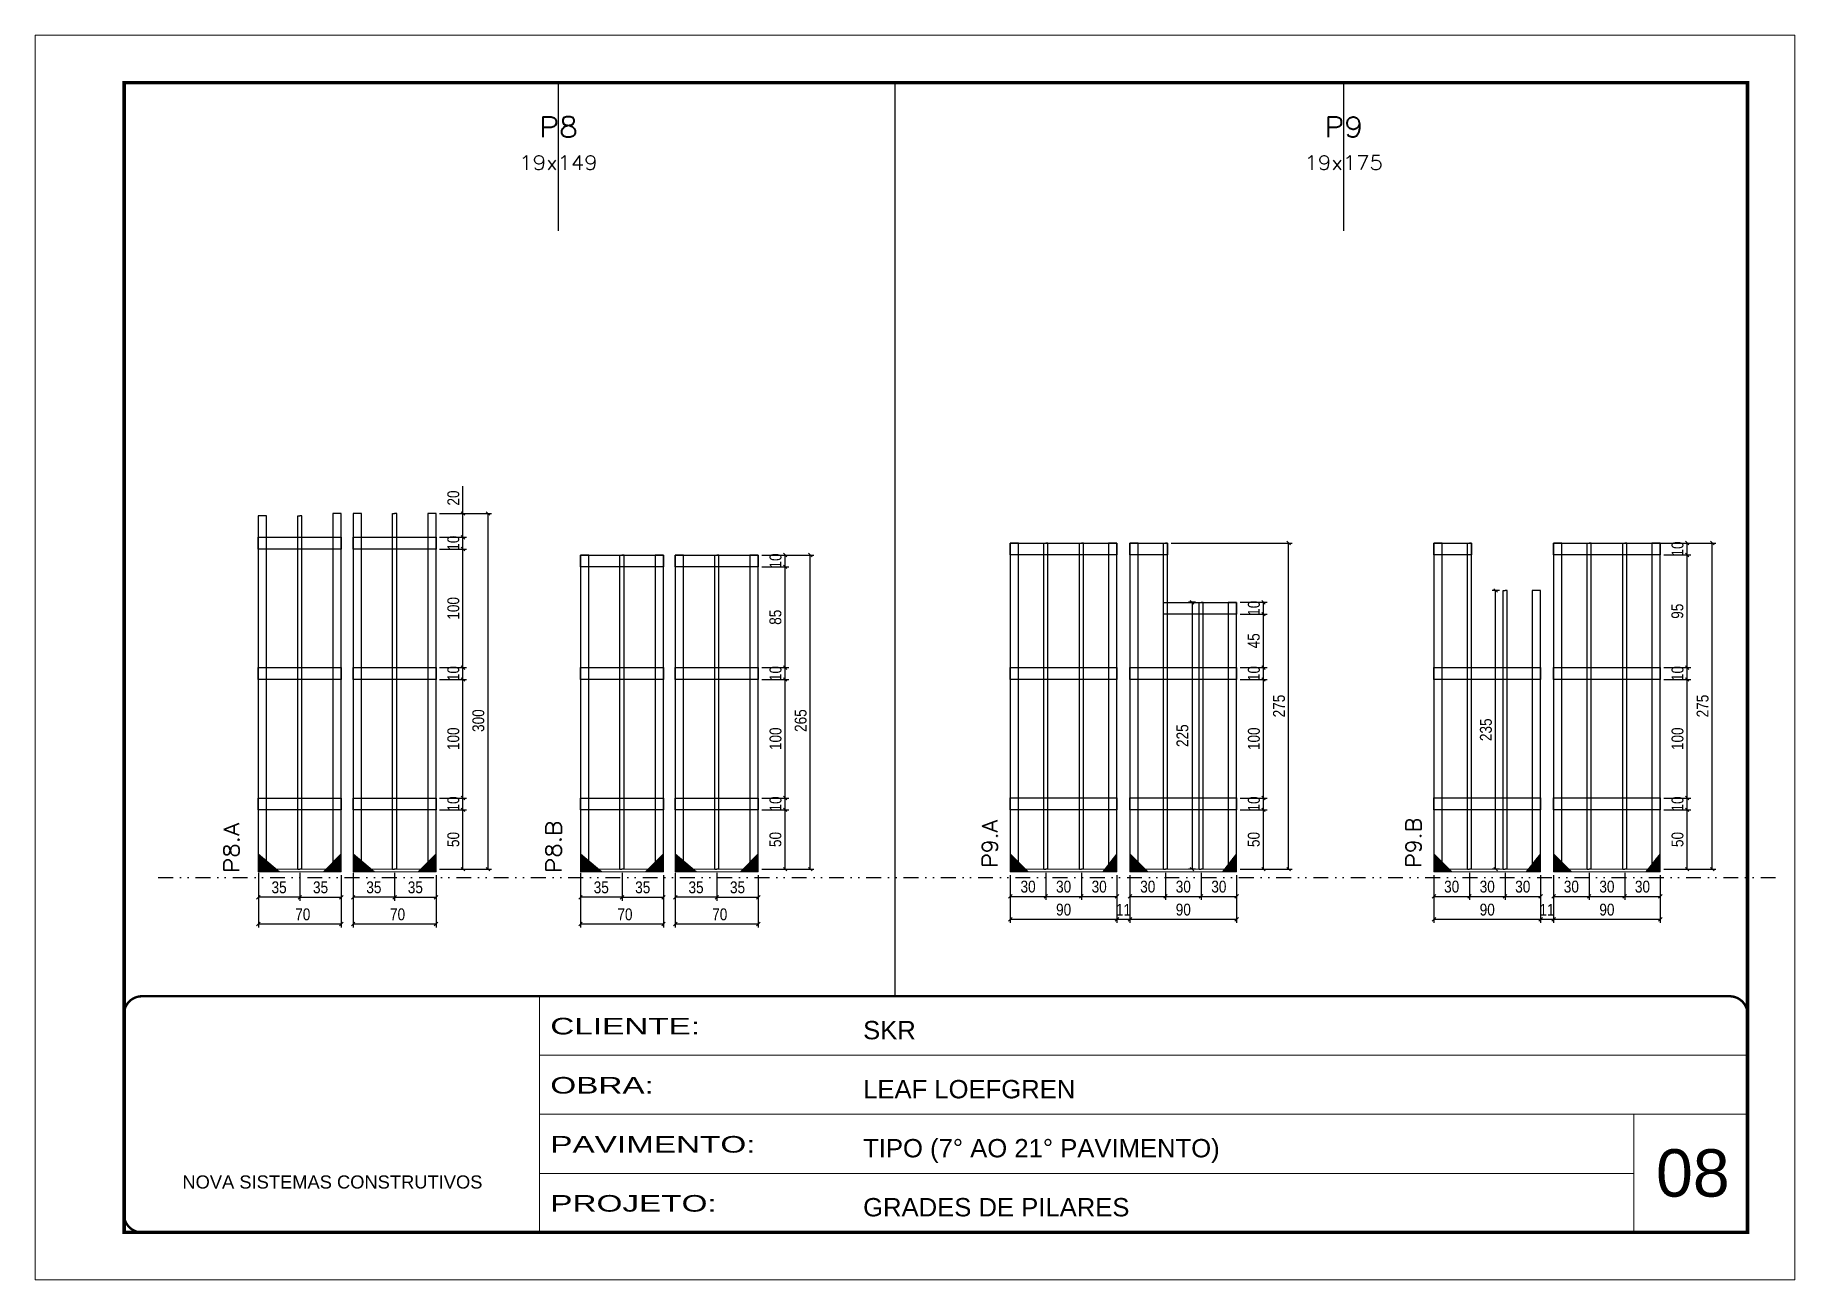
# Model space of a CAD drawing. Extents: x 14400 to 27878, y -21631 to 6985.
# Drawn here: x 19182 to 20667, y 4786 to 5836 of the extents above; entities that cross this region are included whole.
import ezdxf
from ezdxf.enums import TextEntityAlignment as Align

# ---------------------------------------------------------------- set-up
doc = ezdxf.new("R2010")
doc.units = 0
for name, pattern in [('CONTINUO', [0]), ('DASHED', [0.75, 0.5, -0.25]), ('DIVIDE2', [0.625, 0.25, -0.125, 0, -0.125, 0, -0.125]), ('HIDDEN', [0.375, 0.25, -0.125])]:
    doc.linetypes.add(name, pattern=pattern)
for name, color, linetype, lineweight in [('CARIMBO', 255, 'Continuous', 9), ('Folhas', 255, 'Continuous', 9), ('Madeira', 126, 'Continuous', 18), ('Sarr 2.2x7', 40, 'Continuous', 9), ('SARRAFO DE PRESSAO', 251, 'DASHED', 9), ('Texto Seção', 7, 'Continuous', 15)]:
    doc.layers.add(name, color=color, linetype=linetype, lineweight=lineweight)
for name, color, linetype in [('COTA', 241, 'Continuous'), ('Nível', 160, 'Continuous'), ('SARR_2.2x10', 60, 'Continuous'), ('SARR_3.5x7', 81, 'Continuous'), ('SARR_7x7', 40, 'Continuous'), ('Texto de Titulo', 7, 'Continuous'), ('Texto Qtd Sarr', 242, 'Continuous')]:
    doc.layers.add(name, color=color, linetype=linetype)
doc.styles.add('ARIAL', font='arial.ttf')
doc.styles.add('COTA TECNICA', font='techl___.ttf', dxfattribs={"height": 10})
doc.styles.add('REGUA-120', font='ROMANS.shx', dxfattribs={"height": 15})
doc.styles.add('ROMANS', font='romans.shx')
doc.styles.add('Tecnologia', font='')
doc.styles.get('Tecnologia').set_extended_font_data('Forgotten Futurist')
doc.dimstyles.new('PAINEL', dxfattribs={"dimtxt": 10, "dimasz": 3, "dimexe": 3, "dimexo": 3, "dimgap": 3, "dimtad": 1, "dimdec": 1, "dimzin": 12, "dimdsep": 46, "dimtxsty": 'COTA TECNICA', "dimblk1": 'OBLIQUE', "dimblk2": 'OBLIQUE', "dimsah": 1, "dimcen": 0.9, "dimclrd": 4, "dimclre": 4, "dimclrt": 240, "dimadec": 1, "dimazin": 3, "dimtfac": 1, "dimtdec": 1, "dimtmove": 0, "dimatfit": 3, "dimfxl": 1, "dimtolj": 1, "dimtzin": 12, "dimarcsym": 0})

msp = doc.modelspace()

# ---------------------------------------------------------------- texts
at = {"layer": 'CARIMBO', "style": 'ARIAL'}
msp.add_text('08', height=40, dxfattribs=at).set_placement((20549.83, 4856.3))
at = {"layer": 'Texto Seção', "style": 'REGUA-120'}
for s, width, p in [('P8.A', 1.1, (19354.13, 5129.32)), ('P8.B', 1.1, (19626.01, 5129.32)), ('P9.A', 1.05, (19994.18, 5133.73)), ('P9.B', 1.05, (20351.7, 5133.73))]:
    msp.add_text(s, height=13, rotation=90, dxfattribs=dict(at, width=width)).set_placement(p)

# ---------------------------------------------------------------- blocks, each defined once
blk = doc.blocks.new('9999999999')
at = {"color": 30, "linetype": 'CONTINUO'}
for p, q in [((98564.6, 34230.2), (98564.6, 34429.4)), ((98564.6, 34379.6), (99584, 34379.6)), ((98564.6, 34329.8), (99488, 34329.8)), ((99584, 34329.8), (99488, 34329.8)), ((99488, 34329.8), (99488, 34230.2)), ((98564.6, 34280), (99488, 34280))]:
    blk.add_line(p, q, dxfattribs=at)
at = {"color": 30, "linetype": 'CONTINUO', "const_width": 2}
blk.add_lwpolyline([(99584, 34230.2), (99584, 34414.4, 0.414214), (99569, 34429.4), (98229, 34429.4, 0.414214), (98214, 34414.4), (98214, 34245.2, 0.414214), (98229, 34230.2), (99584, 34230.2)], format="xyb", dxfattribs=at)
at = {"layer": 'Folhas'}
blk.add_lwpolyline([(98139, 34190.2), (99624, 34190.2), (99624, 35240.2), (98139, 35240.2)], close=True, dxfattribs=at)
at = {"layer": 'Folhas', "color": 30, "const_width": 3}
blk.add_lwpolyline([(98214, 34230.2), (99584, 34230.2), (99584, 35200.2), (98214, 35200.2)], close=True, dxfattribs=at)
at = {"color": 7, "linetype": 'Continuous', "ltscale": 5, "style": 'ARIAL'}
for s, height, p in [('SKR', 15.48, (98837.7, 34393.1)), ('LEAF LOEFGREN', 15.483, (98837.7, 34343.3)), ('TIPO (7° AO 21° PAVIMENTO)', 15.483, (98837.7, 34293.5)), ('NOVA SISTEMAS CONSTRUTIVOS', 11.059, (98263.2, 34267.2)), ('GRADES DE PILARES', 15.483, (98837.7, 34243.7))]:
    blk.add_text(s, height=height, dxfattribs=at).set_placement(p)
at = {"layer": 'Folhas', "color": 7, "style": 'Tecnologia', "width": 1.5}
for s, p in [('CLIENTE:', (98573.7, 34397.2)), ('OBRA:', (98573.7, 34347.3)), ('PAVIMENTO:', (98573.7, 34297.5)), ('PROJETO:', (98573.7, 34247.7))]:
    blk.add_text(s, height=14, dxfattribs=at).set_placement(p)
blk = doc.blocks.new('_Oblique')
at = {"color": 0, "linetype": 'ByBlock', "lineweight": -2}
blk.add_line((-0.5, -0.5), (0.5, 0.5), dxfattribs=at)
blk = doc.blocks.new('*D5924')
at = {"layer": 'COTA', "color": 4, "lineweight": -2, "transparency": 16777216}
for p, q in [((19792.2, 5127.4), (19792.2, 5083.3)), ((19722.2, 5114.4), (19722.2, 5083.3)), ((19792.2, 5086.3), (19722.2, 5086.3))]:
    blk.add_line(p, q, dxfattribs=at)
at = {"layer": 'Defpoints', "color": 0, "transparency": 16777216}
for p in [(19792.2, 5130.4), (19722.2, 5117.4), (19722.2, 5086.3)]:
    blk.add_point(p, dxfattribs=at)
at = {"layer": 'COTA', "color": 4, "lineweight": -2, "transparency": 16777216, "xscale": 3, "yscale": 3, "zscale": 3, "rotation": 180}
blk.add_blockref('_Oblique', (19722.2, 5086.3), dxfattribs=at)
at = {"layer": 'COTA', "color": 4, "lineweight": -2, "transparency": 16777216, "xscale": 3, "yscale": 3, "zscale": 3}
blk.add_blockref('_Oblique', (19792.2, 5086.3), dxfattribs=at)
at = {"layer": 'COTA', "color": 240, "transparency": 16777216, "insert": (19759.7, 5094.4), "char_height": 10, "attachment_point": 5, "style": 'COTA TECNICA'}
blk.add_mtext('\\A1;70', dxfattribs=at)
blk = doc.blocks.new('*D5925')
at = {"layer": 'COTA', "color": 4, "lineweight": -2, "transparency": 16777216}
for p, q in [((19795.2, 5182.6), (19817.9, 5182.6)), ((19814.9, 5132.6), (19814.9, 5182.6)), ((19795.2, 5132.6), (19817.9, 5132.6))]:
    blk.add_line(p, q, dxfattribs=at)
at = {"layer": 'Defpoints', "color": 0, "transparency": 16777216}
for p in [(19792.2, 5182.6), (19814.9, 5182.6), (19792.2, 5132.6)]:
    blk.add_point(p, dxfattribs=at)
at = {"layer": 'COTA', "color": 4, "lineweight": -2, "transparency": 16777216, "xscale": 3, "yscale": 3, "zscale": 3}
for p, rotation in [((19814.9, 5182.6), 90), ((19814.9, 5132.6), 270)]:
    blk.add_blockref('_Oblique', p, dxfattribs=dict(at, rotation=rotation))
at = {"layer": 'COTA', "color": 240, "transparency": 16777216, "insert": (19806.7, 5157.6), "char_height": 10, "attachment_point": 5, "rotation": 90, "style": 'COTA TECNICA'}
blk.add_mtext('\\A1;50', dxfattribs=at)
blk = doc.blocks.new('*D5926')
at = {"layer": 'COTA', "color": 4, "lineweight": -2, "transparency": 16777216}
for p, q in [((19795.2, 5192.6), (19817.9, 5192.6)), ((19814.9, 5182.6), (19814.9, 5192.6)), ((19795.2, 5182.6), (19817.9, 5182.6))]:
    blk.add_line(p, q, dxfattribs=at)
at = {"layer": 'Defpoints', "color": 0, "transparency": 16777216}
for p in [(19792.2, 5192.6), (19814.9, 5192.6), (19792.2, 5182.6)]:
    blk.add_point(p, dxfattribs=at)
at = {"layer": 'COTA', "color": 4, "lineweight": -2, "transparency": 16777216, "xscale": 3, "yscale": 3, "zscale": 3}
for p, rotation in [((19814.9, 5192.6), 90), ((19814.9, 5182.6), 270)]:
    blk.add_blockref('_Oblique', p, dxfattribs=dict(at, rotation=rotation))
at = {"layer": 'COTA', "color": 240, "transparency": 16777216, "insert": (19806.8, 5187.6), "char_height": 10, "attachment_point": 5, "rotation": 90, "style": 'COTA TECNICA'}
blk.add_mtext('\\A1;10', dxfattribs=at)
blk = doc.blocks.new('*D5927')
at = {"layer": 'COTA', "color": 4, "lineweight": -2, "transparency": 16777216}
for p, q in [((19795.2, 5292.6), (19817.9, 5292.6)), ((19814.9, 5192.6), (19814.9, 5292.6)), ((19795.2, 5192.6), (19817.9, 5192.6))]:
    blk.add_line(p, q, dxfattribs=at)
at = {"layer": 'Defpoints', "color": 0, "transparency": 16777216}
for p in [(19792.2, 5292.6), (19814.9, 5292.6), (19792.2, 5192.6)]:
    blk.add_point(p, dxfattribs=at)
at = {"layer": 'COTA', "color": 4, "lineweight": -2, "transparency": 16777216, "xscale": 3, "yscale": 3, "zscale": 3}
for p, rotation in [((19814.9, 5292.6), 90), ((19814.9, 5192.6), 270)]:
    blk.add_blockref('_Oblique', p, dxfattribs=dict(at, rotation=rotation))
at = {"layer": 'COTA', "color": 240, "transparency": 16777216, "insert": (19806.8, 5242.6), "char_height": 10, "attachment_point": 5, "rotation": 90, "style": 'COTA TECNICA'}
blk.add_mtext('\\A1;100', dxfattribs=at)
blk = doc.blocks.new('*D5928')
at = {"layer": 'COTA', "color": 4, "lineweight": -2, "transparency": 16777216}
for p, q in [((19795.2, 5302.6), (19817.9, 5302.6)), ((19814.9, 5292.6), (19814.9, 5302.6)), ((19795.2, 5292.6), (19817.9, 5292.6))]:
    blk.add_line(p, q, dxfattribs=at)
at = {"layer": 'Defpoints', "color": 0, "transparency": 16777216}
for p in [(19792.2, 5302.6), (19814.9, 5302.6), (19792.2, 5292.6)]:
    blk.add_point(p, dxfattribs=at)
at = {"layer": 'COTA', "color": 4, "lineweight": -2, "transparency": 16777216, "xscale": 3, "yscale": 3, "zscale": 3}
for p, rotation in [((19814.9, 5302.6), 90), ((19814.9, 5292.6), 270)]:
    blk.add_blockref('_Oblique', p, dxfattribs=dict(at, rotation=rotation))
at = {"layer": 'COTA', "color": 240, "transparency": 16777216, "insert": (19806.8, 5297.6), "char_height": 10, "attachment_point": 5, "rotation": 90, "style": 'COTA TECNICA'}
blk.add_mtext('\\A1;10', dxfattribs=at)
blk = doc.blocks.new('*D5929')
at = {"layer": 'COTA', "color": 4, "lineweight": -2, "transparency": 16777216}
for p, q in [((19795.2, 5397.6), (19839.1, 5397.6)), ((19836.1, 5132.6), (19836.1, 5397.6)), ((19795.2, 5132.6), (19839.1, 5132.6))]:
    blk.add_line(p, q, dxfattribs=at)
at = {"layer": 'Defpoints', "color": 0, "transparency": 16777216}
for p in [(19792.2, 5397.6), (19836.1, 5397.6), (19792.2, 5132.6)]:
    blk.add_point(p, dxfattribs=at)
at = {"layer": 'COTA', "color": 4, "lineweight": -2, "transparency": 16777216, "xscale": 3, "yscale": 3, "zscale": 3}
for p, rotation in [((19836.1, 5397.6), 90), ((19836.1, 5132.6), 270)]:
    blk.add_blockref('_Oblique', p, dxfattribs=dict(at, rotation=rotation))
at = {"layer": 'COTA', "color": 240, "transparency": 16777216, "insert": (19828, 5257.9), "char_height": 10, "attachment_point": 5, "rotation": 90, "style": 'COTA TECNICA'}
blk.add_mtext('\\A1;265', dxfattribs=at)
blk = doc.blocks.new('*D5930')
at = {"layer": 'COTA', "color": 4, "lineweight": -2, "transparency": 16777216}
for p, q in [((19712.2, 5127.4), (19712.2, 5083.3)), ((19642.2, 5114.4), (19642.2, 5083.3)), ((19712.2, 5086.3), (19642.2, 5086.3))]:
    blk.add_line(p, q, dxfattribs=at)
at = {"layer": 'Defpoints', "color": 0, "transparency": 16777216}
for p in [(19712.2, 5130.4), (19642.2, 5117.4), (19642.2, 5086.3)]:
    blk.add_point(p, dxfattribs=at)
at = {"layer": 'COTA', "color": 4, "lineweight": -2, "transparency": 16777216, "xscale": 3, "yscale": 3, "zscale": 3, "rotation": 180}
blk.add_blockref('_Oblique', (19642.2, 5086.3), dxfattribs=at)
at = {"layer": 'COTA', "color": 4, "lineweight": -2, "transparency": 16777216, "xscale": 3, "yscale": 3, "zscale": 3}
blk.add_blockref('_Oblique', (19712.2, 5086.3), dxfattribs=at)
at = {"layer": 'COTA', "color": 240, "transparency": 16777216, "insert": (19679.7, 5094.4), "char_height": 10, "attachment_point": 5, "style": 'COTA TECNICA'}
blk.add_mtext('\\A1;70', dxfattribs=at)
blk = doc.blocks.new('*D5931')
at = {"layer": 'COTA', "color": 4, "lineweight": -2, "transparency": 16777216}
for p, q in [((19642.2, 5129.6), (19642.2, 5105.9)), ((19677.2, 5129.6), (19677.2, 5105.9)), ((19677.2, 5108.9), (19642.2, 5108.9))]:
    blk.add_line(p, q, dxfattribs=at)
at = {"layer": 'Defpoints', "color": 0, "transparency": 16777216}
for p in [(19642.2, 5132.6), (19677.2, 5132.6), (19642.2, 5108.9)]:
    blk.add_point(p, dxfattribs=at)
at = {"layer": 'COTA', "color": 4, "lineweight": -2, "transparency": 16777216, "xscale": 3, "yscale": 3, "zscale": 3, "rotation": 180}
blk.add_blockref('_Oblique', (19642.2, 5108.9), dxfattribs=at)
at = {"layer": 'COTA', "color": 4, "lineweight": -2, "transparency": 16777216, "xscale": 3, "yscale": 3, "zscale": 3}
blk.add_blockref('_Oblique', (19677.2, 5108.9), dxfattribs=at)
at = {"layer": 'COTA', "color": 240, "transparency": 16777216, "insert": (19659.7, 5117.2), "char_height": 10, "attachment_point": 5, "style": 'COTA TECNICA'}
blk.add_mtext('\\A1;35', dxfattribs=at)
blk = doc.blocks.new('*D5932')
at = {"layer": 'COTA', "color": 4, "lineweight": -2, "transparency": 16777216}
for p, q in [((19722.2, 5129.6), (19722.2, 5105.9)), ((19757.2, 5129.6), (19757.2, 5105.9)), ((19757.2, 5108.9), (19722.2, 5108.9))]:
    blk.add_line(p, q, dxfattribs=at)
at = {"layer": 'Defpoints', "color": 0, "transparency": 16777216}
for p in [(19722.2, 5132.6), (19757.2, 5132.6), (19722.2, 5108.9)]:
    blk.add_point(p, dxfattribs=at)
at = {"layer": 'COTA', "color": 4, "lineweight": -2, "transparency": 16777216, "xscale": 3, "yscale": 3, "zscale": 3, "rotation": 180}
blk.add_blockref('_Oblique', (19722.2, 5108.9), dxfattribs=at)
at = {"layer": 'COTA', "color": 4, "lineweight": -2, "transparency": 16777216, "xscale": 3, "yscale": 3, "zscale": 3}
blk.add_blockref('_Oblique', (19757.2, 5108.9), dxfattribs=at)
at = {"layer": 'COTA', "color": 240, "transparency": 16777216, "insert": (19739.7, 5117.2), "char_height": 10, "attachment_point": 5, "style": 'COTA TECNICA'}
blk.add_mtext('\\A1;35', dxfattribs=at)
blk = doc.blocks.new('*D5933')
at = {"layer": 'COTA', "color": 4, "lineweight": -2, "transparency": 16777216}
for p, q in [((19677.2, 5129.6), (19677.2, 5105.9)), ((19712.2, 5127.4), (19712.2, 5105.9)), ((19677.2, 5108.9), (19712.2, 5108.9))]:
    blk.add_line(p, q, dxfattribs=at)
at = {"layer": 'Defpoints', "color": 0, "transparency": 16777216}
for p in [(19677.2, 5132.6), (19712.2, 5130.4), (19712.2, 5108.9)]:
    blk.add_point(p, dxfattribs=at)
at = {"layer": 'COTA', "color": 4, "lineweight": -2, "transparency": 16777216, "xscale": 3, "yscale": 3, "zscale": 3, "rotation": 180}
blk.add_blockref('_Oblique', (19677.2, 5108.9), dxfattribs=at)
at = {"layer": 'COTA', "color": 4, "lineweight": -2, "transparency": 16777216, "xscale": 3, "yscale": 3, "zscale": 3}
blk.add_blockref('_Oblique', (19712.2, 5108.9), dxfattribs=at)
at = {"layer": 'COTA', "color": 240, "transparency": 16777216, "insert": (19694.7, 5117.2), "char_height": 10, "attachment_point": 5, "style": 'COTA TECNICA'}
blk.add_mtext('\\A1;35', dxfattribs=at)
blk = doc.blocks.new('*D5934')
at = {"layer": 'COTA', "color": 4, "lineweight": -2, "transparency": 16777216}
for p, q in [((19757.2, 5129.6), (19757.2, 5105.9)), ((19792.2, 5127.4), (19792.2, 5105.9)), ((19757.2, 5108.9), (19792.2, 5108.9))]:
    blk.add_line(p, q, dxfattribs=at)
at = {"layer": 'Defpoints', "color": 0, "transparency": 16777216}
for p in [(19757.2, 5132.6), (19792.2, 5130.4), (19792.2, 5108.9)]:
    blk.add_point(p, dxfattribs=at)
at = {"layer": 'COTA', "color": 4, "lineweight": -2, "transparency": 16777216, "xscale": 3, "yscale": 3, "zscale": 3, "rotation": 180}
blk.add_blockref('_Oblique', (19757.2, 5108.9), dxfattribs=at)
at = {"layer": 'COTA', "color": 4, "lineweight": -2, "transparency": 16777216, "xscale": 3, "yscale": 3, "zscale": 3}
blk.add_blockref('_Oblique', (19792.2, 5108.9), dxfattribs=at)
at = {"layer": 'COTA', "color": 240, "transparency": 16777216, "insert": (19774.7, 5117.2), "char_height": 10, "attachment_point": 5, "style": 'COTA TECNICA'}
blk.add_mtext('\\A1;35', dxfattribs=at)
blk = doc.blocks.new('*D5935')
at = {"layer": 'COTA', "color": 4, "lineweight": -2, "transparency": 16777216}
for p, q in [((19520.3, 5127.4), (19520.3, 5083.3)), ((19450.3, 5114.4), (19450.3, 5083.3)), ((19520.3, 5086.3), (19450.3, 5086.3))]:
    blk.add_line(p, q, dxfattribs=at)
at = {"layer": 'Defpoints', "color": 0, "transparency": 16777216}
for p in [(19520.3, 5130.4), (19450.3, 5117.4), (19450.3, 5086.3)]:
    blk.add_point(p, dxfattribs=at)
at = {"layer": 'COTA', "color": 4, "lineweight": -2, "transparency": 16777216, "xscale": 3, "yscale": 3, "zscale": 3, "rotation": 180}
blk.add_blockref('_Oblique', (19450.3, 5086.3), dxfattribs=at)
at = {"layer": 'COTA', "color": 4, "lineweight": -2, "transparency": 16777216, "xscale": 3, "yscale": 3, "zscale": 3}
blk.add_blockref('_Oblique', (19520.3, 5086.3), dxfattribs=at)
at = {"layer": 'COTA', "color": 240, "transparency": 16777216, "insert": (19487.8, 5094.4), "char_height": 10, "attachment_point": 5, "style": 'COTA TECNICA'}
blk.add_mtext('\\A1;70', dxfattribs=at)
blk = doc.blocks.new('*D5936')
at = {"layer": 'COTA', "color": 4, "lineweight": -2, "transparency": 16777216}
for p, q in [((19523.3, 5182.6), (19546, 5182.6)), ((19543, 5132.6), (19543, 5182.6)), ((19523.3, 5132.6), (19546, 5132.6))]:
    blk.add_line(p, q, dxfattribs=at)
at = {"layer": 'Defpoints', "color": 0, "transparency": 16777216}
for p in [(19520.3, 5182.6), (19543, 5182.6), (19520.3, 5132.6)]:
    blk.add_point(p, dxfattribs=at)
at = {"layer": 'COTA', "color": 4, "lineweight": -2, "transparency": 16777216, "xscale": 3, "yscale": 3, "zscale": 3}
for p, rotation in [((19543, 5182.6), 90), ((19543, 5132.6), 270)]:
    blk.add_blockref('_Oblique', p, dxfattribs=dict(at, rotation=rotation))
at = {"layer": 'COTA', "color": 240, "transparency": 16777216, "insert": (19534.9, 5157.6), "char_height": 10, "attachment_point": 5, "rotation": 90, "style": 'COTA TECNICA'}
blk.add_mtext('\\A1;50', dxfattribs=at)
blk = doc.blocks.new('*D5937')
at = {"layer": 'COTA', "color": 4, "lineweight": -2, "transparency": 16777216}
for p, q in [((19523.3, 5192.6), (19546, 5192.6)), ((19543, 5182.6), (19543, 5192.6)), ((19523.3, 5182.6), (19546, 5182.6))]:
    blk.add_line(p, q, dxfattribs=at)
at = {"layer": 'Defpoints', "color": 0, "transparency": 16777216}
for p in [(19520.3, 5192.6), (19543, 5192.6), (19520.3, 5182.6)]:
    blk.add_point(p, dxfattribs=at)
at = {"layer": 'COTA', "color": 4, "lineweight": -2, "transparency": 16777216, "xscale": 3, "yscale": 3, "zscale": 3}
for p, rotation in [((19543, 5192.6), 90), ((19543, 5182.6), 270)]:
    blk.add_blockref('_Oblique', p, dxfattribs=dict(at, rotation=rotation))
at = {"layer": 'COTA', "color": 240, "transparency": 16777216, "insert": (19534.9, 5187.6), "char_height": 10, "attachment_point": 5, "rotation": 90, "style": 'COTA TECNICA'}
blk.add_mtext('\\A1;10', dxfattribs=at)
blk = doc.blocks.new('*D5938')
at = {"layer": 'COTA', "color": 4, "lineweight": -2, "transparency": 16777216}
for p, q in [((19523.3, 5292.6), (19546, 5292.6)), ((19543, 5192.6), (19543, 5292.6)), ((19523.3, 5192.6), (19546, 5192.6))]:
    blk.add_line(p, q, dxfattribs=at)
at = {"layer": 'Defpoints', "color": 0, "transparency": 16777216}
for p in [(19520.3, 5292.6), (19543, 5292.6), (19520.3, 5192.6)]:
    blk.add_point(p, dxfattribs=at)
at = {"layer": 'COTA', "color": 4, "lineweight": -2, "transparency": 16777216, "xscale": 3, "yscale": 3, "zscale": 3}
for p, rotation in [((19543, 5292.6), 90), ((19543, 5192.6), 270)]:
    blk.add_blockref('_Oblique', p, dxfattribs=dict(at, rotation=rotation))
at = {"layer": 'COTA', "color": 240, "transparency": 16777216, "insert": (19534.9, 5242.6), "char_height": 10, "attachment_point": 5, "rotation": 90, "style": 'COTA TECNICA'}
blk.add_mtext('\\A1;100', dxfattribs=at)
blk = doc.blocks.new('*D5939')
at = {"layer": 'COTA', "color": 4, "lineweight": -2, "transparency": 16777216}
for p, q in [((19523.3, 5302.6), (19546, 5302.6)), ((19543, 5292.6), (19543, 5302.6)), ((19523.3, 5292.6), (19546, 5292.6))]:
    blk.add_line(p, q, dxfattribs=at)
at = {"layer": 'Defpoints', "color": 0, "transparency": 16777216}
for p in [(19520.3, 5302.6), (19543, 5302.6), (19520.3, 5292.6)]:
    blk.add_point(p, dxfattribs=at)
at = {"layer": 'COTA', "color": 4, "lineweight": -2, "transparency": 16777216, "xscale": 3, "yscale": 3, "zscale": 3}
for p, rotation in [((19543, 5302.6), 90), ((19543, 5292.6), 270)]:
    blk.add_blockref('_Oblique', p, dxfattribs=dict(at, rotation=rotation))
at = {"layer": 'COTA', "color": 240, "transparency": 16777216, "insert": (19534.9, 5297.6), "char_height": 10, "attachment_point": 5, "rotation": 90, "style": 'COTA TECNICA'}
blk.add_mtext('\\A1;10', dxfattribs=at)
blk = doc.blocks.new('*D5940')
at = {"layer": 'COTA', "color": 4, "lineweight": -2, "transparency": 16777216}
for p, q in [((19523.3, 5432.6), (19567.2, 5432.6)), ((19564.2, 5132.6), (19564.2, 5432.6)), ((19523.3, 5132.6), (19567.2, 5132.6))]:
    blk.add_line(p, q, dxfattribs=at)
at = {"layer": 'Defpoints', "color": 0, "transparency": 16777216}
for p in [(19520.3, 5432.6), (19564.2, 5432.6), (19520.3, 5132.6)]:
    blk.add_point(p, dxfattribs=at)
at = {"layer": 'COTA', "color": 4, "lineweight": -2, "transparency": 16777216, "xscale": 3, "yscale": 3, "zscale": 3}
for p, rotation in [((19564.2, 5432.6), 90), ((19564.2, 5132.6), 270)]:
    blk.add_blockref('_Oblique', p, dxfattribs=dict(at, rotation=rotation))
at = {"layer": 'COTA', "color": 240, "transparency": 16777216, "insert": (19556, 5257.9), "char_height": 10, "attachment_point": 5, "rotation": 90, "style": 'COTA TECNICA'}
blk.add_mtext('\\A1;300', dxfattribs=at)
blk = doc.blocks.new('*D5941')
at = {"layer": 'COTA', "color": 4, "lineweight": -2, "transparency": 16777216}
for p, q in [((19440.3, 5127.4), (19440.3, 5083.3)), ((19370.3, 5114.4), (19370.3, 5083.3)), ((19440.3, 5086.3), (19370.3, 5086.3))]:
    blk.add_line(p, q, dxfattribs=at)
at = {"layer": 'Defpoints', "color": 0, "transparency": 16777216}
for p in [(19440.3, 5130.4), (19370.3, 5117.4), (19370.3, 5086.3)]:
    blk.add_point(p, dxfattribs=at)
at = {"layer": 'COTA', "color": 4, "lineweight": -2, "transparency": 16777216, "xscale": 3, "yscale": 3, "zscale": 3, "rotation": 180}
blk.add_blockref('_Oblique', (19370.3, 5086.3), dxfattribs=at)
at = {"layer": 'COTA', "color": 4, "lineweight": -2, "transparency": 16777216, "xscale": 3, "yscale": 3, "zscale": 3}
blk.add_blockref('_Oblique', (19440.3, 5086.3), dxfattribs=at)
at = {"layer": 'COTA', "color": 240, "transparency": 16777216, "insert": (19407.8, 5094.4), "char_height": 10, "attachment_point": 5, "style": 'COTA TECNICA'}
blk.add_mtext('\\A1;70', dxfattribs=at)
blk = doc.blocks.new('*D5942')
at = {"layer": 'COTA', "color": 4, "lineweight": -2, "transparency": 16777216}
for p, q in [((19370.3, 5129.6), (19370.3, 5105.9)), ((19405.3, 5129.6), (19405.3, 5105.9)), ((19405.3, 5108.9), (19370.3, 5108.9))]:
    blk.add_line(p, q, dxfattribs=at)
at = {"layer": 'Defpoints', "color": 0, "transparency": 16777216}
for p in [(19370.3, 5132.6), (19405.3, 5132.6), (19370.3, 5108.9)]:
    blk.add_point(p, dxfattribs=at)
at = {"layer": 'COTA', "color": 4, "lineweight": -2, "transparency": 16777216, "xscale": 3, "yscale": 3, "zscale": 3, "rotation": 180}
blk.add_blockref('_Oblique', (19370.3, 5108.9), dxfattribs=at)
at = {"layer": 'COTA', "color": 4, "lineweight": -2, "transparency": 16777216, "xscale": 3, "yscale": 3, "zscale": 3}
blk.add_blockref('_Oblique', (19405.3, 5108.9), dxfattribs=at)
at = {"layer": 'COTA', "color": 240, "transparency": 16777216, "insert": (19387.8, 5117.2), "char_height": 10, "attachment_point": 5, "style": 'COTA TECNICA'}
blk.add_mtext('\\A1;35', dxfattribs=at)
blk = doc.blocks.new('*D5918')
at = {"layer": 'COTA', "color": 4, "lineweight": -2, "transparency": 16777216}
for p, q in [((19523.3, 5402.6), (19546, 5402.6)), ((19543, 5302.6), (19543, 5402.6)), ((19523.3, 5302.6), (19546, 5302.6))]:
    blk.add_line(p, q, dxfattribs=at)
at = {"layer": 'Defpoints', "color": 0, "transparency": 16777216}
for p in [(19520.3, 5402.6), (19543, 5402.6), (19520.3, 5302.6)]:
    blk.add_point(p, dxfattribs=at)
at = {"layer": 'COTA', "color": 4, "lineweight": -2, "transparency": 16777216, "xscale": 3, "yscale": 3, "zscale": 3}
for p, rotation in [((19543, 5402.6), 90), ((19543, 5302.6), 270)]:
    blk.add_blockref('_Oblique', p, dxfattribs=dict(at, rotation=rotation))
at = {"layer": 'COTA', "color": 240, "transparency": 16777216, "insert": (19534.9, 5352.6), "char_height": 10, "attachment_point": 5, "rotation": 90, "style": 'COTA TECNICA'}
blk.add_mtext('\\A1;100', dxfattribs=at)
blk = doc.blocks.new('*D5919')
at = {"layer": 'COTA', "color": 4, "lineweight": -2, "transparency": 16777216}
for p, q in [((19523.3, 5412.6), (19546, 5412.6)), ((19543, 5402.6), (19543, 5412.6)), ((19523.3, 5402.6), (19546, 5402.6))]:
    blk.add_line(p, q, dxfattribs=at)
at = {"layer": 'Defpoints', "color": 0, "transparency": 16777216}
for p in [(19520.3, 5412.6), (19543, 5412.6), (19520.3, 5402.6)]:
    blk.add_point(p, dxfattribs=at)
at = {"layer": 'COTA', "color": 4, "lineweight": -2, "transparency": 16777216, "xscale": 3, "yscale": 3, "zscale": 3}
for p, rotation in [((19543, 5412.6), 90), ((19543, 5402.6), 270)]:
    blk.add_blockref('_Oblique', p, dxfattribs=dict(at, rotation=rotation))
at = {"layer": 'COTA', "color": 240, "transparency": 16777216, "insert": (19534.9, 5407.6), "char_height": 10, "attachment_point": 5, "rotation": 90, "style": 'COTA TECNICA'}
blk.add_mtext('\\A1;10', dxfattribs=at)
blk = doc.blocks.new('*D5920')
at = {"layer": 'COTA', "color": 4, "lineweight": -2, "transparency": 16777216}
for p, q in [((19543, 5432.6), (19543, 5455.8)), ((19523.3, 5432.6), (19546, 5432.6)), ((19543, 5412.6), (19543, 5432.6)), ((19523.3, 5412.6), (19546, 5412.6))]:
    blk.add_line(p, q, dxfattribs=at)
at = {"layer": 'Defpoints', "color": 0, "transparency": 16777216}
for p in [(19520.3, 5432.6), (19543, 5432.6), (19520.3, 5412.6)]:
    blk.add_point(p, dxfattribs=at)
at = {"layer": 'COTA', "color": 4, "lineweight": -2, "transparency": 16777216, "xscale": 3, "yscale": 3, "zscale": 3}
for p, rotation in [((19543, 5432.6), 90), ((19543, 5412.6), 270)]:
    blk.add_blockref('_Oblique', p, dxfattribs=dict(at, rotation=rotation))
at = {"layer": 'COTA', "color": 240, "transparency": 16777216, "insert": (19534.9, 5445.7), "char_height": 10, "attachment_point": 5, "rotation": 90, "style": 'COTA TECNICA'}
blk.add_mtext('\\A1;20', dxfattribs=at)
blk = doc.blocks.new('*D5921')
at = {"layer": 'COTA', "color": 4, "lineweight": -2, "transparency": 16777216}
for p, q in [((19450.3, 5129.6), (19450.3, 5105.9)), ((19485.3, 5129.6), (19485.3, 5105.9)), ((19485.3, 5108.9), (19450.3, 5108.9))]:
    blk.add_line(p, q, dxfattribs=at)
at = {"layer": 'Defpoints', "color": 0, "transparency": 16777216}
for p in [(19450.3, 5132.6), (19485.3, 5132.6), (19450.3, 5108.9)]:
    blk.add_point(p, dxfattribs=at)
at = {"layer": 'COTA', "color": 4, "lineweight": -2, "transparency": 16777216, "xscale": 3, "yscale": 3, "zscale": 3, "rotation": 180}
blk.add_blockref('_Oblique', (19450.3, 5108.9), dxfattribs=at)
at = {"layer": 'COTA', "color": 4, "lineweight": -2, "transparency": 16777216, "xscale": 3, "yscale": 3, "zscale": 3}
blk.add_blockref('_Oblique', (19485.3, 5108.9), dxfattribs=at)
at = {"layer": 'COTA', "color": 240, "transparency": 16777216, "insert": (19467.8, 5117.2), "char_height": 10, "attachment_point": 5, "style": 'COTA TECNICA'}
blk.add_mtext('\\A1;35', dxfattribs=at)
blk = doc.blocks.new('*D5922')
at = {"layer": 'COTA', "color": 4, "lineweight": -2, "transparency": 16777216}
for p, q in [((19405.3, 5129.6), (19405.3, 5105.9)), ((19440.3, 5127.4), (19440.3, 5105.9)), ((19405.3, 5108.9), (19440.3, 5108.9))]:
    blk.add_line(p, q, dxfattribs=at)
at = {"layer": 'Defpoints', "color": 0, "transparency": 16777216}
for p in [(19405.3, 5132.6), (19440.3, 5130.4), (19440.3, 5108.9)]:
    blk.add_point(p, dxfattribs=at)
at = {"layer": 'COTA', "color": 4, "lineweight": -2, "transparency": 16777216, "xscale": 3, "yscale": 3, "zscale": 3, "rotation": 180}
blk.add_blockref('_Oblique', (19405.3, 5108.9), dxfattribs=at)
at = {"layer": 'COTA', "color": 4, "lineweight": -2, "transparency": 16777216, "xscale": 3, "yscale": 3, "zscale": 3}
blk.add_blockref('_Oblique', (19440.3, 5108.9), dxfattribs=at)
at = {"layer": 'COTA', "color": 240, "transparency": 16777216, "insert": (19422.8, 5117.2), "char_height": 10, "attachment_point": 5, "style": 'COTA TECNICA'}
blk.add_mtext('\\A1;35', dxfattribs=at)
blk = doc.blocks.new('*D5923')
at = {"layer": 'COTA', "color": 4, "lineweight": -2, "transparency": 16777216}
for p, q in [((19485.3, 5129.6), (19485.3, 5105.9)), ((19520.3, 5127.4), (19520.3, 5105.9)), ((19485.3, 5108.9), (19520.3, 5108.9))]:
    blk.add_line(p, q, dxfattribs=at)
at = {"layer": 'Defpoints', "color": 0, "transparency": 16777216}
for p in [(19485.3, 5132.6), (19520.3, 5130.4), (19520.3, 5108.9)]:
    blk.add_point(p, dxfattribs=at)
at = {"layer": 'COTA', "color": 4, "lineweight": -2, "transparency": 16777216, "xscale": 3, "yscale": 3, "zscale": 3, "rotation": 180}
blk.add_blockref('_Oblique', (19485.3, 5108.9), dxfattribs=at)
at = {"layer": 'COTA', "color": 4, "lineweight": -2, "transparency": 16777216, "xscale": 3, "yscale": 3, "zscale": 3}
blk.add_blockref('_Oblique', (19520.3, 5108.9), dxfattribs=at)
at = {"layer": 'COTA', "color": 240, "transparency": 16777216, "insert": (19502.8, 5117.2), "char_height": 10, "attachment_point": 5, "style": 'COTA TECNICA'}
blk.add_mtext('\\A1;35', dxfattribs=at)
blk = doc.blocks.new('titulo1')
at = {"layer": 'Defpoints', "color": 252, "linetype": 'HIDDEN', "ltscale": 2}
blk.add_line((0, 0), (0, 125), dxfattribs=at)
at = {"layer": 'Defpoints', "style": 'ROMANS', "oblique": 15}
blk.add_attdef('FOLHA', text='', height=10, dxfattribs=at).set_placement((0, 15.6), align=Align.MIDDLE_CENTER)
at = {"layer": 'Texto Qtd Sarr', "color": 3, "style": 'ROMANS', "oblique": 15}
for tag, height, p in [('TITULO', 17, (0, 71.4)), ('SEÇÃO', 12, (0, 41.5))]:
    blk.add_attdef(tag, text='', height=height, dxfattribs=at).set_placement(p, align=Align.MIDDLE_CENTER)
blk = doc.blocks.new('*D5943')
at = {"layer": 'COTA', "color": 4, "lineweight": -2, "transparency": 16777216}
for p, q in [((19795.2, 5387.6), (19817.9, 5387.6)), ((19814.9, 5302.6), (19814.9, 5387.6)), ((19795.2, 5302.6), (19817.9, 5302.6))]:
    blk.add_line(p, q, dxfattribs=at)
at = {"layer": 'Defpoints', "color": 0, "transparency": 16777216}
for p in [(19792.2, 5387.6), (19814.9, 5387.6), (19792.2, 5302.6)]:
    blk.add_point(p, dxfattribs=at)
at = {"layer": 'COTA', "color": 4, "lineweight": -2, "transparency": 16777216, "xscale": 3, "yscale": 3, "zscale": 3}
for p, rotation in [((19814.9, 5387.6), 90), ((19814.9, 5302.6), 270)]:
    blk.add_blockref('_Oblique', p, dxfattribs=dict(at, rotation=rotation))
at = {"layer": 'COTA', "color": 240, "transparency": 16777216, "insert": (19806.7, 5345.1), "char_height": 10, "attachment_point": 5, "rotation": 90, "style": 'COTA TECNICA'}
blk.add_mtext('\\A1;85', dxfattribs=at)
blk = doc.blocks.new('*D5944')
at = {"layer": 'COTA', "color": 4, "lineweight": -2, "transparency": 16777216}
for p, q in [((19795.2, 5397.6), (19817.9, 5397.6)), ((19814.9, 5387.6), (19814.9, 5397.6)), ((19795.2, 5387.6), (19817.9, 5387.6))]:
    blk.add_line(p, q, dxfattribs=at)
at = {"layer": 'Defpoints', "color": 0, "transparency": 16777216}
for p in [(19792.2, 5397.6), (19814.9, 5397.6), (19792.2, 5387.6)]:
    blk.add_point(p, dxfattribs=at)
at = {"layer": 'COTA', "color": 4, "lineweight": -2, "transparency": 16777216, "xscale": 3, "yscale": 3, "zscale": 3}
for p, rotation in [((19814.9, 5397.6), 90), ((19814.9, 5387.6), 270)]:
    blk.add_blockref('_Oblique', p, dxfattribs=dict(at, rotation=rotation))
at = {"layer": 'COTA', "color": 240, "transparency": 16777216, "insert": (19806.8, 5392.6), "char_height": 10, "attachment_point": 5, "rotation": 90, "style": 'COTA TECNICA'}
blk.add_mtext('\\A1;10', dxfattribs=at)
blk = doc.blocks.new('*D5945')
at = {"layer": 'COTA', "color": 4, "lineweight": -2, "transparency": 16777216}
for p, q in [((20105.9, 5127.4), (20105.9, 5106.6)), ((20135.9, 5129.6), (20135.9, 5106.6)), ((20105.9, 5109.6), (20135.9, 5109.6))]:
    blk.add_line(p, q, dxfattribs=at)
at = {"layer": 'Defpoints', "color": 0, "transparency": 16777216}
for p in [(20105.9, 5130.4), (20135.9, 5132.6), (20135.9, 5109.6)]:
    blk.add_point(p, dxfattribs=at)
at = {"layer": 'COTA', "color": 4, "lineweight": -2, "transparency": 16777216, "xscale": 3, "yscale": 3, "zscale": 3, "rotation": 180}
blk.add_blockref('_Oblique', (20105.9, 5109.6), dxfattribs=at)
at = {"layer": 'COTA', "color": 4, "lineweight": -2, "transparency": 16777216, "xscale": 3, "yscale": 3, "zscale": 3}
blk.add_blockref('_Oblique', (20135.9, 5109.6), dxfattribs=at)
at = {"layer": 'COTA', "color": 240, "transparency": 16777216, "insert": (20120.9, 5117.8), "char_height": 10, "attachment_point": 5, "style": 'COTA TECNICA'}
blk.add_mtext('\\A1;30', dxfattribs=at)
blk = doc.blocks.new('*D5946')
at = {"layer": 'COTA', "color": 4, "lineweight": -2, "transparency": 16777216}
for p, q in [((20135.9, 5129.6), (20135.9, 5106.6)), ((20165.9, 5129.6), (20165.9, 5106.6)), ((20135.9, 5109.6), (20165.9, 5109.6))]:
    blk.add_line(p, q, dxfattribs=at)
at = {"layer": 'Defpoints', "color": 0, "transparency": 16777216}
for p in [(20135.9, 5132.6), (20165.9, 5132.6), (20165.9, 5109.6)]:
    blk.add_point(p, dxfattribs=at)
at = {"layer": 'COTA', "color": 4, "lineweight": -2, "transparency": 16777216, "xscale": 3, "yscale": 3, "zscale": 3, "rotation": 180}
blk.add_blockref('_Oblique', (20135.9, 5109.6), dxfattribs=at)
at = {"layer": 'COTA', "color": 4, "lineweight": -2, "transparency": 16777216, "xscale": 3, "yscale": 3, "zscale": 3}
blk.add_blockref('_Oblique', (20165.9, 5109.6), dxfattribs=at)
at = {"layer": 'COTA', "color": 240, "transparency": 16777216, "insert": (20150.9, 5117.8), "char_height": 10, "attachment_point": 5, "style": 'COTA TECNICA'}
blk.add_mtext('\\A1;30', dxfattribs=at)
blk = doc.blocks.new('*D5947')
at = {"layer": 'COTA', "color": 4, "lineweight": -2, "transparency": 16777216}
for p, q in [((20165.9, 5129.6), (20165.9, 5106.6)), ((20195.9, 5127.4), (20195.9, 5106.6)), ((20165.9, 5109.6), (20195.9, 5109.6))]:
    blk.add_line(p, q, dxfattribs=at)
at = {"layer": 'Defpoints', "color": 0, "transparency": 16777216}
for p in [(20165.9, 5132.6), (20195.9, 5130.4), (20195.9, 5109.6)]:
    blk.add_point(p, dxfattribs=at)
at = {"layer": 'COTA', "color": 4, "lineweight": -2, "transparency": 16777216, "xscale": 3, "yscale": 3, "zscale": 3, "rotation": 180}
blk.add_blockref('_Oblique', (20165.9, 5109.6), dxfattribs=at)
at = {"layer": 'COTA', "color": 4, "lineweight": -2, "transparency": 16777216, "xscale": 3, "yscale": 3, "zscale": 3}
blk.add_blockref('_Oblique', (20195.9, 5109.6), dxfattribs=at)
at = {"layer": 'COTA', "color": 240, "transparency": 16777216, "insert": (20180.9, 5117.8), "char_height": 10, "attachment_point": 5, "style": 'COTA TECNICA'}
blk.add_mtext('\\A1;30', dxfattribs=at)
blk = doc.blocks.new('*D5948')
at = {"layer": 'COTA', "color": 4, "lineweight": -2, "transparency": 16777216}
for p, q in [((20105.9, 5127.4), (20105.9, 5087.3)), ((20195.9, 5127.4), (20195.9, 5087.3)), ((20105.9, 5090.3), (20195.9, 5090.3))]:
    blk.add_line(p, q, dxfattribs=at)
at = {"layer": 'Defpoints', "color": 0, "transparency": 16777216}
for p in [(20105.9, 5130.4), (20195.9, 5130.4), (20195.9, 5090.3)]:
    blk.add_point(p, dxfattribs=at)
at = {"layer": 'COTA', "color": 4, "lineweight": -2, "transparency": 16777216, "xscale": 3, "yscale": 3, "zscale": 3, "rotation": 180}
blk.add_blockref('_Oblique', (20105.9, 5090.3), dxfattribs=at)
at = {"layer": 'COTA', "color": 4, "lineweight": -2, "transparency": 16777216, "xscale": 3, "yscale": 3, "zscale": 3}
blk.add_blockref('_Oblique', (20195.9, 5090.3), dxfattribs=at)
at = {"layer": 'COTA', "color": 240, "transparency": 16777216, "insert": (20150.9, 5098.4), "char_height": 10, "attachment_point": 5, "style": 'COTA TECNICA'}
blk.add_mtext('\\A1;90', dxfattribs=at)
blk = doc.blocks.new('*D5949')
at = {"layer": 'COTA', "color": 4, "lineweight": -2, "transparency": 16777216}
for p, q in [((20198.9, 5182.6), (20221.6, 5182.6)), ((20218.6, 5132.6), (20218.6, 5182.6)), ((20198.9, 5132.6), (20221.6, 5132.6))]:
    blk.add_line(p, q, dxfattribs=at)
at = {"layer": 'Defpoints', "color": 0, "transparency": 16777216}
for p in [(20195.9, 5182.6), (20218.6, 5182.6), (20195.9, 5132.6)]:
    blk.add_point(p, dxfattribs=at)
at = {"layer": 'COTA', "color": 4, "lineweight": -2, "transparency": 16777216, "xscale": 3, "yscale": 3, "zscale": 3}
for p, rotation in [((20218.6, 5182.6), 90), ((20218.6, 5132.6), 270)]:
    blk.add_blockref('_Oblique', p, dxfattribs=dict(at, rotation=rotation))
at = {"layer": 'COTA', "color": 240, "transparency": 16777216, "insert": (20210.4, 5157.6), "char_height": 10, "attachment_point": 5, "rotation": 90, "style": 'COTA TECNICA'}
blk.add_mtext('\\A1;50', dxfattribs=at)
blk = doc.blocks.new('*D5950')
at = {"layer": 'COTA', "color": 4, "lineweight": -2, "transparency": 16777216}
for p, q in [((20198.9, 5192.6), (20221.6, 5192.6)), ((20218.6, 5182.6), (20218.6, 5192.6)), ((20198.9, 5182.6), (20221.6, 5182.6))]:
    blk.add_line(p, q, dxfattribs=at)
at = {"layer": 'Defpoints', "color": 0, "transparency": 16777216}
for p in [(20195.9, 5192.6), (20218.6, 5192.6), (20195.9, 5182.6)]:
    blk.add_point(p, dxfattribs=at)
at = {"layer": 'COTA', "color": 4, "lineweight": -2, "transparency": 16777216, "xscale": 3, "yscale": 3, "zscale": 3}
for p, rotation in [((20218.6, 5192.6), 90), ((20218.6, 5182.6), 270)]:
    blk.add_blockref('_Oblique', p, dxfattribs=dict(at, rotation=rotation))
at = {"layer": 'COTA', "color": 240, "transparency": 16777216, "insert": (20210.5, 5187.6), "char_height": 10, "attachment_point": 5, "rotation": 90, "style": 'COTA TECNICA'}
blk.add_mtext('\\A1;10', dxfattribs=at)
blk = doc.blocks.new('*D5951')
at = {"layer": 'COTA', "color": 4, "lineweight": -2, "transparency": 16777216}
for p, q in [((20198.9, 5292.6), (20221.6, 5292.6)), ((20218.6, 5192.6), (20218.6, 5292.6)), ((20198.9, 5192.6), (20221.6, 5192.6))]:
    blk.add_line(p, q, dxfattribs=at)
at = {"layer": 'Defpoints', "color": 0, "transparency": 16777216}
for p in [(20195.9, 5292.6), (20218.6, 5292.6), (20195.9, 5192.6)]:
    blk.add_point(p, dxfattribs=at)
at = {"layer": 'COTA', "color": 4, "lineweight": -2, "transparency": 16777216, "xscale": 3, "yscale": 3, "zscale": 3}
for p, rotation in [((20218.6, 5292.6), 90), ((20218.6, 5192.6), 270)]:
    blk.add_blockref('_Oblique', p, dxfattribs=dict(at, rotation=rotation))
at = {"layer": 'COTA', "color": 240, "transparency": 16777216, "insert": (20210.5, 5242.6), "char_height": 10, "attachment_point": 5, "rotation": 90, "style": 'COTA TECNICA'}
blk.add_mtext('\\A1;100', dxfattribs=at)
blk = doc.blocks.new('*D5952')
at = {"layer": 'COTA', "color": 4, "lineweight": -2, "transparency": 16777216}
for p, q in [((20198.9, 5302.6), (20221.6, 5302.6)), ((20218.6, 5292.6), (20218.6, 5302.6)), ((20198.9, 5292.6), (20221.6, 5292.6))]:
    blk.add_line(p, q, dxfattribs=at)
at = {"layer": 'Defpoints', "color": 0, "transparency": 16777216}
for p in [(20195.9, 5302.6), (20218.6, 5302.6), (20195.9, 5292.6)]:
    blk.add_point(p, dxfattribs=at)
at = {"layer": 'COTA', "color": 4, "lineweight": -2, "transparency": 16777216, "xscale": 3, "yscale": 3, "zscale": 3}
for p, rotation in [((20218.6, 5302.6), 90), ((20218.6, 5292.6), 270)]:
    blk.add_blockref('_Oblique', p, dxfattribs=dict(at, rotation=rotation))
at = {"layer": 'COTA', "color": 240, "transparency": 16777216, "insert": (20210.5, 5297.6), "char_height": 10, "attachment_point": 5, "rotation": 90, "style": 'COTA TECNICA'}
blk.add_mtext('\\A1;10', dxfattribs=at)
blk = doc.blocks.new('*D5953')
at = {"layer": 'COTA', "color": 4, "lineweight": -2, "transparency": 16777216}
for p, q in [((20004.9, 5127.4), (20004.9, 5106.6)), ((20034.9, 5129.6), (20034.9, 5106.6)), ((20004.9, 5109.6), (20034.9, 5109.6))]:
    blk.add_line(p, q, dxfattribs=at)
at = {"layer": 'Defpoints', "color": 0, "transparency": 16777216}
for p in [(20004.9, 5130.4), (20034.9, 5132.6), (20034.9, 5109.6)]:
    blk.add_point(p, dxfattribs=at)
at = {"layer": 'COTA', "color": 4, "lineweight": -2, "transparency": 16777216, "xscale": 3, "yscale": 3, "zscale": 3, "rotation": 180}
blk.add_blockref('_Oblique', (20004.9, 5109.6), dxfattribs=at)
at = {"layer": 'COTA', "color": 4, "lineweight": -2, "transparency": 16777216, "xscale": 3, "yscale": 3, "zscale": 3}
blk.add_blockref('_Oblique', (20034.9, 5109.6), dxfattribs=at)
at = {"layer": 'COTA', "color": 240, "transparency": 16777216, "insert": (20019.9, 5117.8), "char_height": 10, "attachment_point": 5, "style": 'COTA TECNICA'}
blk.add_mtext('\\A1;30', dxfattribs=at)
blk = doc.blocks.new('*D5954')
at = {"layer": 'COTA', "color": 4, "lineweight": -2, "transparency": 16777216}
for p, q in [((20034.9, 5129.6), (20034.9, 5106.6)), ((20064.9, 5129.6), (20064.9, 5106.6)), ((20034.9, 5109.6), (20064.9, 5109.6))]:
    blk.add_line(p, q, dxfattribs=at)
at = {"layer": 'Defpoints', "color": 0, "transparency": 16777216}
for p in [(20034.9, 5132.6), (20064.9, 5132.6), (20064.9, 5109.6)]:
    blk.add_point(p, dxfattribs=at)
at = {"layer": 'COTA', "color": 4, "lineweight": -2, "transparency": 16777216, "xscale": 3, "yscale": 3, "zscale": 3, "rotation": 180}
blk.add_blockref('_Oblique', (20034.9, 5109.6), dxfattribs=at)
at = {"layer": 'COTA', "color": 4, "lineweight": -2, "transparency": 16777216, "xscale": 3, "yscale": 3, "zscale": 3}
blk.add_blockref('_Oblique', (20064.9, 5109.6), dxfattribs=at)
at = {"layer": 'COTA', "color": 240, "transparency": 16777216, "insert": (20049.9, 5117.8), "char_height": 10, "attachment_point": 5, "style": 'COTA TECNICA'}
blk.add_mtext('\\A1;30', dxfattribs=at)
blk = doc.blocks.new('*D5955')
at = {"layer": 'COTA', "color": 4, "lineweight": -2, "transparency": 16777216}
for p, q in [((20064.9, 5129.6), (20064.9, 5106.6)), ((20094.9, 5127.4), (20094.9, 5106.6)), ((20064.9, 5109.6), (20094.9, 5109.6))]:
    blk.add_line(p, q, dxfattribs=at)
at = {"layer": 'Defpoints', "color": 0, "transparency": 16777216}
for p in [(20064.9, 5132.6), (20094.9, 5130.4), (20094.9, 5109.6)]:
    blk.add_point(p, dxfattribs=at)
at = {"layer": 'COTA', "color": 4, "lineweight": -2, "transparency": 16777216, "xscale": 3, "yscale": 3, "zscale": 3, "rotation": 180}
blk.add_blockref('_Oblique', (20064.9, 5109.6), dxfattribs=at)
at = {"layer": 'COTA', "color": 4, "lineweight": -2, "transparency": 16777216, "xscale": 3, "yscale": 3, "zscale": 3}
blk.add_blockref('_Oblique', (20094.9, 5109.6), dxfattribs=at)
at = {"layer": 'COTA', "color": 240, "transparency": 16777216, "insert": (20079.9, 5117.8), "char_height": 10, "attachment_point": 5, "style": 'COTA TECNICA'}
blk.add_mtext('\\A1;30', dxfattribs=at)
blk = doc.blocks.new('*D5956')
at = {"layer": 'COTA', "color": 4, "lineweight": -2, "transparency": 16777216}
for p, q in [((20004.9, 5127.4), (20004.9, 5087.3)), ((20094.9, 5127.4), (20094.9, 5087.3)), ((20004.9, 5090.3), (20094.9, 5090.3))]:
    blk.add_line(p, q, dxfattribs=at)
at = {"layer": 'Defpoints', "color": 0, "transparency": 16777216}
for p in [(20004.9, 5130.4), (20094.9, 5130.4), (20094.9, 5090.3)]:
    blk.add_point(p, dxfattribs=at)
at = {"layer": 'COTA', "color": 4, "lineweight": -2, "transparency": 16777216, "xscale": 3, "yscale": 3, "zscale": 3, "rotation": 180}
blk.add_blockref('_Oblique', (20004.9, 5090.3), dxfattribs=at)
at = {"layer": 'COTA', "color": 4, "lineweight": -2, "transparency": 16777216, "xscale": 3, "yscale": 3, "zscale": 3}
blk.add_blockref('_Oblique', (20094.9, 5090.3), dxfattribs=at)
at = {"layer": 'COTA', "color": 240, "transparency": 16777216, "insert": (20049.9, 5098.4), "char_height": 10, "attachment_point": 5, "style": 'COTA TECNICA'}
blk.add_mtext('\\A1;90', dxfattribs=at)
blk = doc.blocks.new('*D5957')
at = {"layer": 'COTA', "color": 4, "lineweight": -2, "transparency": 16777216}
for p, q in [((20094.9, 5127.4), (20094.9, 5087.3)), ((20105.9, 5127.4), (20105.9, 5087.3)), ((20094.9, 5090.3), (20105.9, 5090.3))]:
    blk.add_line(p, q, dxfattribs=at)
at = {"layer": 'Defpoints', "color": 0, "transparency": 16777216}
for p in [(20094.9, 5130.4), (20105.9, 5130.4), (20105.9, 5090.3)]:
    blk.add_point(p, dxfattribs=at)
at = {"layer": 'COTA', "color": 4, "lineweight": -2, "transparency": 16777216, "xscale": 3, "yscale": 3, "zscale": 3, "rotation": 180}
blk.add_blockref('_Oblique', (20094.9, 5090.3), dxfattribs=at)
at = {"layer": 'COTA', "color": 4, "lineweight": -2, "transparency": 16777216, "xscale": 3, "yscale": 3, "zscale": 3}
blk.add_blockref('_Oblique', (20105.9, 5090.3), dxfattribs=at)
at = {"layer": 'COTA', "color": 240, "transparency": 16777216, "insert": (20100.4, 5098.3), "char_height": 10, "attachment_point": 5, "style": 'COTA TECNICA'}
blk.add_mtext('\\A1;11', dxfattribs=at)
blk = doc.blocks.new('*D5958')
at = {"layer": 'COTA', "color": 4, "lineweight": -2, "transparency": 16777216}
for p, q in [((20140.6, 5407.7), (20242.8, 5407.7)), ((20239.8, 5132.6), (20239.8, 5407.7)), ((20198.9, 5132.6), (20242.8, 5132.6))]:
    blk.add_line(p, q, dxfattribs=at)
at = {"layer": 'Defpoints', "color": 0, "transparency": 16777216}
for p in [(20137.6, 5407.7), (20239.8, 5407.7), (20195.9, 5132.6)]:
    blk.add_point(p, dxfattribs=at)
at = {"layer": 'COTA', "color": 4, "lineweight": -2, "transparency": 16777216, "xscale": 3, "yscale": 3, "zscale": 3}
for p, rotation in [((20239.8, 5407.7), 90), ((20239.8, 5132.6), 270)]:
    blk.add_blockref('_Oblique', p, dxfattribs=dict(at, rotation=rotation))
at = {"layer": 'COTA', "color": 240, "transparency": 16777216, "insert": (20231.7, 5270.2), "char_height": 10, "attachment_point": 5, "rotation": 90, "style": 'COTA TECNICA'}
blk.add_mtext('\\A1;275', dxfattribs=at)
blk = doc.blocks.new('*D5959')
at = {"layer": 'COTA', "color": 4, "lineweight": -2, "transparency": 16777216}
for p, q in [((20463.4, 5127.4), (20463.4, 5106.6)), ((20493.4, 5129.6), (20493.4, 5106.6)), ((20463.4, 5109.6), (20493.4, 5109.6))]:
    blk.add_line(p, q, dxfattribs=at)
at = {"layer": 'Defpoints', "color": 0, "transparency": 16777216}
for p in [(20463.4, 5130.4), (20493.4, 5132.6), (20493.4, 5109.6)]:
    blk.add_point(p, dxfattribs=at)
at = {"layer": 'COTA', "color": 4, "lineweight": -2, "transparency": 16777216, "xscale": 3, "yscale": 3, "zscale": 3, "rotation": 180}
blk.add_blockref('_Oblique', (20463.4, 5109.6), dxfattribs=at)
at = {"layer": 'COTA', "color": 4, "lineweight": -2, "transparency": 16777216, "xscale": 3, "yscale": 3, "zscale": 3}
blk.add_blockref('_Oblique', (20493.4, 5109.6), dxfattribs=at)
at = {"layer": 'COTA', "color": 240, "transparency": 16777216, "insert": (20478.4, 5117.8), "char_height": 10, "attachment_point": 5, "style": 'COTA TECNICA'}
blk.add_mtext('\\A1;30', dxfattribs=at)
blk = doc.blocks.new('*D5960')
at = {"layer": 'COTA', "color": 4, "lineweight": -2, "transparency": 16777216}
for p, q in [((20493.4, 5129.6), (20493.4, 5106.6)), ((20523.4, 5129.6), (20523.4, 5106.6)), ((20493.4, 5109.6), (20523.4, 5109.6))]:
    blk.add_line(p, q, dxfattribs=at)
at = {"layer": 'Defpoints', "color": 0, "transparency": 16777216}
for p in [(20493.4, 5132.6), (20523.4, 5132.6), (20523.4, 5109.6)]:
    blk.add_point(p, dxfattribs=at)
at = {"layer": 'COTA', "color": 4, "lineweight": -2, "transparency": 16777216, "xscale": 3, "yscale": 3, "zscale": 3, "rotation": 180}
blk.add_blockref('_Oblique', (20493.4, 5109.6), dxfattribs=at)
at = {"layer": 'COTA', "color": 4, "lineweight": -2, "transparency": 16777216, "xscale": 3, "yscale": 3, "zscale": 3}
blk.add_blockref('_Oblique', (20523.4, 5109.6), dxfattribs=at)
at = {"layer": 'COTA', "color": 240, "transparency": 16777216, "insert": (20508.4, 5117.8), "char_height": 10, "attachment_point": 5, "style": 'COTA TECNICA'}
blk.add_mtext('\\A1;30', dxfattribs=at)
blk = doc.blocks.new('*D5961')
at = {"layer": 'COTA', "color": 4, "lineweight": -2, "transparency": 16777216}
for p, q in [((20523.4, 5129.6), (20523.4, 5106.6)), ((20553.4, 5127.4), (20553.4, 5106.6)), ((20523.4, 5109.6), (20553.4, 5109.6))]:
    blk.add_line(p, q, dxfattribs=at)
at = {"layer": 'Defpoints', "color": 0, "transparency": 16777216}
for p in [(20523.4, 5132.6), (20553.4, 5130.4), (20553.4, 5109.6)]:
    blk.add_point(p, dxfattribs=at)
at = {"layer": 'COTA', "color": 4, "lineweight": -2, "transparency": 16777216, "xscale": 3, "yscale": 3, "zscale": 3, "rotation": 180}
blk.add_blockref('_Oblique', (20523.4, 5109.6), dxfattribs=at)
at = {"layer": 'COTA', "color": 4, "lineweight": -2, "transparency": 16777216, "xscale": 3, "yscale": 3, "zscale": 3}
blk.add_blockref('_Oblique', (20553.4, 5109.6), dxfattribs=at)
at = {"layer": 'COTA', "color": 240, "transparency": 16777216, "insert": (20538.4, 5117.8), "char_height": 10, "attachment_point": 5, "style": 'COTA TECNICA'}
blk.add_mtext('\\A1;30', dxfattribs=at)
blk = doc.blocks.new('*D5962')
at = {"layer": 'COTA', "color": 4, "lineweight": -2, "transparency": 16777216}
for p, q in [((20463.4, 5127.4), (20463.4, 5087.3)), ((20553.4, 5127.4), (20553.4, 5087.3)), ((20463.4, 5090.3), (20553.4, 5090.3))]:
    blk.add_line(p, q, dxfattribs=at)
at = {"layer": 'Defpoints', "color": 0, "transparency": 16777216}
for p in [(20463.4, 5130.4), (20553.4, 5130.4), (20553.4, 5090.3)]:
    blk.add_point(p, dxfattribs=at)
at = {"layer": 'COTA', "color": 4, "lineweight": -2, "transparency": 16777216, "xscale": 3, "yscale": 3, "zscale": 3, "rotation": 180}
blk.add_blockref('_Oblique', (20463.4, 5090.3), dxfattribs=at)
at = {"layer": 'COTA', "color": 4, "lineweight": -2, "transparency": 16777216, "xscale": 3, "yscale": 3, "zscale": 3}
blk.add_blockref('_Oblique', (20553.4, 5090.3), dxfattribs=at)
at = {"layer": 'COTA', "color": 240, "transparency": 16777216, "insert": (20508.4, 5098.4), "char_height": 10, "attachment_point": 5, "style": 'COTA TECNICA'}
blk.add_mtext('\\A1;90', dxfattribs=at)
blk = doc.blocks.new('*D5963')
at = {"layer": 'COTA', "color": 4, "lineweight": -2, "transparency": 16777216}
for p, q in [((20556.4, 5182.6), (20579.1, 5182.6)), ((20576.1, 5132.6), (20576.1, 5182.6)), ((20556.4, 5132.6), (20579.1, 5132.6))]:
    blk.add_line(p, q, dxfattribs=at)
at = {"layer": 'Defpoints', "color": 0, "transparency": 16777216}
for p in [(20553.4, 5182.6), (20576.1, 5182.6), (20553.4, 5132.6)]:
    blk.add_point(p, dxfattribs=at)
at = {"layer": 'COTA', "color": 4, "lineweight": -2, "transparency": 16777216, "xscale": 3, "yscale": 3, "zscale": 3}
for p, rotation in [((20576.1, 5182.6), 90), ((20576.1, 5132.6), 270)]:
    blk.add_blockref('_Oblique', p, dxfattribs=dict(at, rotation=rotation))
at = {"layer": 'COTA', "color": 240, "transparency": 16777216, "insert": (20568, 5157.6), "char_height": 10, "attachment_point": 5, "rotation": 90, "style": 'COTA TECNICA'}
blk.add_mtext('\\A1;50', dxfattribs=at)
blk = doc.blocks.new('*D5964')
at = {"layer": 'COTA', "color": 4, "lineweight": -2, "transparency": 16777216}
for p, q in [((20556.4, 5192.6), (20579.1, 5192.6)), ((20576.1, 5182.6), (20576.1, 5192.6)), ((20556.4, 5182.6), (20579.1, 5182.6))]:
    blk.add_line(p, q, dxfattribs=at)
at = {"layer": 'Defpoints', "color": 0, "transparency": 16777216}
for p in [(20553.4, 5192.6), (20576.1, 5192.6), (20553.4, 5182.6)]:
    blk.add_point(p, dxfattribs=at)
at = {"layer": 'COTA', "color": 4, "lineweight": -2, "transparency": 16777216, "xscale": 3, "yscale": 3, "zscale": 3}
for p, rotation in [((20576.1, 5192.6), 90), ((20576.1, 5182.6), 270)]:
    blk.add_blockref('_Oblique', p, dxfattribs=dict(at, rotation=rotation))
at = {"layer": 'COTA', "color": 240, "transparency": 16777216, "insert": (20568, 5187.6), "char_height": 10, "attachment_point": 5, "rotation": 90, "style": 'COTA TECNICA'}
blk.add_mtext('\\A1;10', dxfattribs=at)
blk = doc.blocks.new('*D5965')
at = {"layer": 'COTA', "color": 4, "lineweight": -2, "transparency": 16777216}
for p, q in [((20556.4, 5292.6), (20579.1, 5292.6)), ((20576.1, 5192.6), (20576.1, 5292.6)), ((20556.4, 5192.6), (20579.1, 5192.6))]:
    blk.add_line(p, q, dxfattribs=at)
at = {"layer": 'Defpoints', "color": 0, "transparency": 16777216}
for p in [(20553.4, 5292.6), (20576.1, 5292.6), (20553.4, 5192.6)]:
    blk.add_point(p, dxfattribs=at)
at = {"layer": 'COTA', "color": 4, "lineweight": -2, "transparency": 16777216, "xscale": 3, "yscale": 3, "zscale": 3}
for p, rotation in [((20576.1, 5292.6), 90), ((20576.1, 5192.6), 270)]:
    blk.add_blockref('_Oblique', p, dxfattribs=dict(at, rotation=rotation))
at = {"layer": 'COTA', "color": 240, "transparency": 16777216, "insert": (20568, 5242.6), "char_height": 10, "attachment_point": 5, "rotation": 90, "style": 'COTA TECNICA'}
blk.add_mtext('\\A1;100', dxfattribs=at)
blk = doc.blocks.new('*D5966')
at = {"layer": 'COTA', "color": 4, "lineweight": -2, "transparency": 16777216}
for p, q in [((20556.4, 5302.6), (20579.1, 5302.6)), ((20576.1, 5292.6), (20576.1, 5302.6)), ((20556.4, 5292.6), (20579.1, 5292.6))]:
    blk.add_line(p, q, dxfattribs=at)
at = {"layer": 'Defpoints', "color": 0, "transparency": 16777216}
for p in [(20553.4, 5302.6), (20576.1, 5302.6), (20553.4, 5292.6)]:
    blk.add_point(p, dxfattribs=at)
at = {"layer": 'COTA', "color": 4, "lineweight": -2, "transparency": 16777216, "xscale": 3, "yscale": 3, "zscale": 3}
for p, rotation in [((20576.1, 5302.6), 90), ((20576.1, 5292.6), 270)]:
    blk.add_blockref('_Oblique', p, dxfattribs=dict(at, rotation=rotation))
at = {"layer": 'COTA', "color": 240, "transparency": 16777216, "insert": (20568, 5297.6), "char_height": 10, "attachment_point": 5, "rotation": 90, "style": 'COTA TECNICA'}
blk.add_mtext('\\A1;10', dxfattribs=at)
blk = doc.blocks.new('*D5967')
at = {"layer": 'COTA', "color": 4, "lineweight": -2, "transparency": 16777216}
for p, q in [((20556.4, 5397.7), (20579.1, 5397.7)), ((20576.1, 5302.6), (20576.1, 5397.7)), ((20556.4, 5302.6), (20579.1, 5302.6))]:
    blk.add_line(p, q, dxfattribs=at)
at = {"layer": 'Defpoints', "color": 0, "transparency": 16777216}
for p in [(20553.4, 5397.7), (20576.1, 5397.7), (20553.4, 5302.6)]:
    blk.add_point(p, dxfattribs=at)
at = {"layer": 'COTA', "color": 4, "lineweight": -2, "transparency": 16777216, "xscale": 3, "yscale": 3, "zscale": 3}
for p, rotation in [((20576.1, 5397.7), 90), ((20576.1, 5302.6), 270)]:
    blk.add_blockref('_Oblique', p, dxfattribs=dict(at, rotation=rotation))
at = {"layer": 'COTA', "color": 240, "transparency": 16777216, "insert": (20567.9, 5350.2), "char_height": 10, "attachment_point": 5, "rotation": 90, "style": 'COTA TECNICA'}
blk.add_mtext('\\A1;95', dxfattribs=at)
blk = doc.blocks.new('*D5968')
at = {"layer": 'COTA', "color": 4, "lineweight": -2, "transparency": 16777216}
for p, q in [((20556.4, 5407.7), (20579.1, 5407.7)), ((20576.1, 5397.7), (20576.1, 5407.7)), ((20556.4, 5397.7), (20579.1, 5397.7))]:
    blk.add_line(p, q, dxfattribs=at)
at = {"layer": 'Defpoints', "color": 0, "transparency": 16777216}
for p in [(20553.4, 5407.7), (20576.1, 5407.7), (20553.4, 5397.7)]:
    blk.add_point(p, dxfattribs=at)
at = {"layer": 'COTA', "color": 4, "lineweight": -2, "transparency": 16777216, "xscale": 3, "yscale": 3, "zscale": 3}
for p, rotation in [((20576.1, 5407.7), 90), ((20576.1, 5397.7), 270)]:
    blk.add_blockref('_Oblique', p, dxfattribs=dict(at, rotation=rotation))
at = {"layer": 'COTA', "color": 240, "transparency": 16777216, "insert": (20568, 5402.7), "char_height": 10, "attachment_point": 5, "rotation": 90, "style": 'COTA TECNICA'}
blk.add_mtext('\\A1;10', dxfattribs=at)
blk = doc.blocks.new('*D5969')
at = {"layer": 'COTA', "color": 4, "lineweight": -2, "transparency": 16777216}
for p, q in [((20362.4, 5127.4), (20362.4, 5106.6)), ((20392.4, 5129.6), (20392.4, 5106.6)), ((20362.4, 5109.6), (20392.4, 5109.6))]:
    blk.add_line(p, q, dxfattribs=at)
at = {"layer": 'Defpoints', "color": 0, "transparency": 16777216}
for p in [(20362.4, 5130.4), (20392.4, 5132.6), (20392.4, 5109.6)]:
    blk.add_point(p, dxfattribs=at)
at = {"layer": 'COTA', "color": 4, "lineweight": -2, "transparency": 16777216, "xscale": 3, "yscale": 3, "zscale": 3, "rotation": 180}
blk.add_blockref('_Oblique', (20362.4, 5109.6), dxfattribs=at)
at = {"layer": 'COTA', "color": 4, "lineweight": -2, "transparency": 16777216, "xscale": 3, "yscale": 3, "zscale": 3}
blk.add_blockref('_Oblique', (20392.4, 5109.6), dxfattribs=at)
at = {"layer": 'COTA', "color": 240, "transparency": 16777216, "insert": (20377.4, 5117.8), "char_height": 10, "attachment_point": 5, "style": 'COTA TECNICA'}
blk.add_mtext('\\A1;30', dxfattribs=at)
blk = doc.blocks.new('*D5970')
at = {"layer": 'COTA', "color": 4, "lineweight": -2, "transparency": 16777216}
for p, q in [((20392.4, 5129.6), (20392.4, 5106.6)), ((20422.4, 5129.6), (20422.4, 5106.6)), ((20392.4, 5109.6), (20422.4, 5109.6))]:
    blk.add_line(p, q, dxfattribs=at)
at = {"layer": 'Defpoints', "color": 0, "transparency": 16777216}
for p in [(20392.4, 5132.6), (20422.4, 5132.6), (20422.4, 5109.6)]:
    blk.add_point(p, dxfattribs=at)
at = {"layer": 'COTA', "color": 4, "lineweight": -2, "transparency": 16777216, "xscale": 3, "yscale": 3, "zscale": 3, "rotation": 180}
blk.add_blockref('_Oblique', (20392.4, 5109.6), dxfattribs=at)
at = {"layer": 'COTA', "color": 4, "lineweight": -2, "transparency": 16777216, "xscale": 3, "yscale": 3, "zscale": 3}
blk.add_blockref('_Oblique', (20422.4, 5109.6), dxfattribs=at)
at = {"layer": 'COTA', "color": 240, "transparency": 16777216, "insert": (20407.4, 5117.8), "char_height": 10, "attachment_point": 5, "style": 'COTA TECNICA'}
blk.add_mtext('\\A1;30', dxfattribs=at)
blk = doc.blocks.new('*D5971')
at = {"layer": 'COTA', "color": 4, "lineweight": -2, "transparency": 16777216}
for p, q in [((20422.4, 5129.6), (20422.4, 5106.6)), ((20452.4, 5127.4), (20452.4, 5106.6)), ((20422.4, 5109.6), (20452.4, 5109.6))]:
    blk.add_line(p, q, dxfattribs=at)
at = {"layer": 'Defpoints', "color": 0, "transparency": 16777216}
for p in [(20422.4, 5132.6), (20452.4, 5130.4), (20452.4, 5109.6)]:
    blk.add_point(p, dxfattribs=at)
at = {"layer": 'COTA', "color": 4, "lineweight": -2, "transparency": 16777216, "xscale": 3, "yscale": 3, "zscale": 3, "rotation": 180}
blk.add_blockref('_Oblique', (20422.4, 5109.6), dxfattribs=at)
at = {"layer": 'COTA', "color": 4, "lineweight": -2, "transparency": 16777216, "xscale": 3, "yscale": 3, "zscale": 3}
blk.add_blockref('_Oblique', (20452.4, 5109.6), dxfattribs=at)
at = {"layer": 'COTA', "color": 240, "transparency": 16777216, "insert": (20437.4, 5117.8), "char_height": 10, "attachment_point": 5, "style": 'COTA TECNICA'}
blk.add_mtext('\\A1;30', dxfattribs=at)
blk = doc.blocks.new('*D5972')
at = {"layer": 'COTA', "color": 4, "lineweight": -2, "transparency": 16777216}
for p, q in [((20362.4, 5127.4), (20362.4, 5087.3)), ((20452.4, 5127.4), (20452.4, 5087.3)), ((20362.4, 5090.3), (20452.4, 5090.3))]:
    blk.add_line(p, q, dxfattribs=at)
at = {"layer": 'Defpoints', "color": 0, "transparency": 16777216}
for p in [(20362.4, 5130.4), (20452.4, 5130.4), (20452.4, 5090.3)]:
    blk.add_point(p, dxfattribs=at)
at = {"layer": 'COTA', "color": 4, "lineweight": -2, "transparency": 16777216, "xscale": 3, "yscale": 3, "zscale": 3, "rotation": 180}
blk.add_blockref('_Oblique', (20362.4, 5090.3), dxfattribs=at)
at = {"layer": 'COTA', "color": 4, "lineweight": -2, "transparency": 16777216, "xscale": 3, "yscale": 3, "zscale": 3}
blk.add_blockref('_Oblique', (20452.4, 5090.3), dxfattribs=at)
at = {"layer": 'COTA', "color": 240, "transparency": 16777216, "insert": (20407.4, 5098.4), "char_height": 10, "attachment_point": 5, "style": 'COTA TECNICA'}
blk.add_mtext('\\A1;90', dxfattribs=at)
blk = doc.blocks.new('*D5973')
at = {"layer": 'COTA', "color": 4, "lineweight": -2, "transparency": 16777216}
for p, q in [((20452.4, 5127.4), (20452.4, 5087.3)), ((20463.4, 5127.4), (20463.4, 5087.3)), ((20452.4, 5090.3), (20463.4, 5090.3))]:
    blk.add_line(p, q, dxfattribs=at)
at = {"layer": 'Defpoints', "color": 0, "transparency": 16777216}
for p in [(20452.4, 5130.4), (20463.4, 5130.4), (20463.4, 5090.3)]:
    blk.add_point(p, dxfattribs=at)
at = {"layer": 'COTA', "color": 4, "lineweight": -2, "transparency": 16777216, "xscale": 3, "yscale": 3, "zscale": 3, "rotation": 180}
blk.add_blockref('_Oblique', (20452.4, 5090.3), dxfattribs=at)
at = {"layer": 'COTA', "color": 4, "lineweight": -2, "transparency": 16777216, "xscale": 3, "yscale": 3, "zscale": 3}
blk.add_blockref('_Oblique', (20463.4, 5090.3), dxfattribs=at)
at = {"layer": 'COTA', "color": 240, "transparency": 16777216, "insert": (20457.9, 5098.3), "char_height": 10, "attachment_point": 5, "style": 'COTA TECNICA'}
blk.add_mtext('\\A1;11', dxfattribs=at)
blk = doc.blocks.new('*D5974')
at = {"layer": 'COTA', "color": 4, "lineweight": -2, "transparency": 16777216}
for p, q in [((20498.1, 5407.7), (20600.3, 5407.7)), ((20597.3, 5132.6), (20597.3, 5407.7)), ((20556.4, 5132.6), (20600.3, 5132.6))]:
    blk.add_line(p, q, dxfattribs=at)
at = {"layer": 'Defpoints', "color": 0, "transparency": 16777216}
for p in [(20495.1, 5407.7), (20597.3, 5407.7), (20553.4, 5132.6)]:
    blk.add_point(p, dxfattribs=at)
at = {"layer": 'COTA', "color": 4, "lineweight": -2, "transparency": 16777216, "xscale": 3, "yscale": 3, "zscale": 3}
for p, rotation in [((20597.3, 5407.7), 90), ((20597.3, 5132.6), 270)]:
    blk.add_blockref('_Oblique', p, dxfattribs=dict(at, rotation=rotation))
at = {"layer": 'COTA', "color": 240, "transparency": 16777216, "insert": (20589.2, 5270.2), "char_height": 10, "attachment_point": 5, "rotation": 90, "style": 'COTA TECNICA'}
blk.add_mtext('\\A1;275', dxfattribs=at)
blk = doc.blocks.new('*D5975')
at = {"layer": 'COTA', "color": 4, "lineweight": -2, "transparency": 16777216}
for p, q in [((20198.9, 5357.7), (20221.6, 5357.7)), ((20198.9, 5347.7), (20221.6, 5347.7)), ((20218.6, 5347.7), (20218.6, 5357.7))]:
    blk.add_line(p, q, dxfattribs=at)
at = {"layer": 'Defpoints', "color": 0, "transparency": 16777216}
for p in [(20195.9, 5357.7), (20195.9, 5347.7), (20218.6, 5357.7)]:
    blk.add_point(p, dxfattribs=at)
at = {"layer": 'COTA', "color": 4, "lineweight": -2, "transparency": 16777216, "xscale": 3, "yscale": 3, "zscale": 3}
for p, rotation in [((20218.6, 5357.7), 90), ((20218.6, 5347.7), 270)]:
    blk.add_blockref('_Oblique', p, dxfattribs=dict(at, rotation=rotation))
at = {"layer": 'COTA', "color": 240, "transparency": 16777216, "insert": (20210.5, 5352.7), "char_height": 10, "attachment_point": 5, "rotation": 90, "style": 'COTA TECNICA'}
blk.add_mtext('\\A1;10', dxfattribs=at)
blk = doc.blocks.new('*D5976')
at = {"layer": 'COTA', "color": 4, "lineweight": -2, "transparency": 16777216}
for p, q in [((20198.9, 5347.7), (20221.6, 5347.7)), ((20218.6, 5302.6), (20218.6, 5347.7)), ((20198.9, 5302.6), (20221.6, 5302.6))]:
    blk.add_line(p, q, dxfattribs=at)
at = {"layer": 'Defpoints', "color": 0, "transparency": 16777216}
for p in [(20195.9, 5347.7), (20218.6, 5347.7), (20195.9, 5302.6)]:
    blk.add_point(p, dxfattribs=at)
at = {"layer": 'COTA', "color": 4, "lineweight": -2, "transparency": 16777216, "xscale": 3, "yscale": 3, "zscale": 3}
for p, rotation in [((20218.6, 5347.7), 90), ((20218.6, 5302.6), 270)]:
    blk.add_blockref('_Oblique', p, dxfattribs=dict(at, rotation=rotation))
at = {"layer": 'COTA', "color": 240, "transparency": 16777216, "insert": (20210.4, 5325.2), "char_height": 10, "attachment_point": 5, "rotation": 90, "style": 'COTA TECNICA'}
blk.add_mtext('\\A1;45', dxfattribs=at)
blk = doc.blocks.new('*D5977')
at = {"layer": 'COTA', "color": 4, "lineweight": -2, "transparency": 16777216}
for p, q in [((20161.2, 5357.7), (20155.3, 5357.7)), ((20158.3, 5357.7), (20158.3, 5132.6)), ((20161.2, 5132.6), (20155.3, 5132.6))]:
    blk.add_line(p, q, dxfattribs=at)
at = {"layer": 'Defpoints', "color": 0, "transparency": 16777216}
for p in [(20164.2, 5357.7), (20158.3, 5132.6), (20164.2, 5132.6)]:
    blk.add_point(p, dxfattribs=at)
at = {"layer": 'COTA', "color": 4, "lineweight": -2, "transparency": 16777216, "xscale": 3, "yscale": 3, "zscale": 3}
for p, rotation in [((20158.3, 5357.7), 90), ((20158.3, 5132.6), 270)]:
    blk.add_blockref('_Oblique', p, dxfattribs=dict(at, rotation=rotation))
at = {"layer": 'COTA', "color": 240, "transparency": 16777216, "insert": (20150.2, 5245.2), "char_height": 10, "attachment_point": 5, "rotation": 90, "style": 'COTA TECNICA'}
blk.add_mtext('\\A1;225', dxfattribs=at)
blk = doc.blocks.new('*D5978')
at = {"layer": 'COTA', "color": 4, "lineweight": -2, "transparency": 16777216}
for p, q in [((20417.8, 5367.7), (20411.5, 5367.7)), ((20414.5, 5132.6), (20414.5, 5367.7)), ((20417.8, 5132.6), (20411.5, 5132.6))]:
    blk.add_line(p, q, dxfattribs=at)
at = {"layer": 'Defpoints', "color": 0, "transparency": 16777216}
for p in [(20414.5, 5367.7), (20420.8, 5367.7), (20420.8, 5132.6)]:
    blk.add_point(p, dxfattribs=at)
at = {"layer": 'COTA', "color": 4, "lineweight": -2, "transparency": 16777216, "xscale": 3, "yscale": 3, "zscale": 3}
for p, rotation in [((20414.5, 5367.7), 90), ((20414.5, 5132.6), 270)]:
    blk.add_blockref('_Oblique', p, dxfattribs=dict(at, rotation=rotation))
at = {"layer": 'COTA', "color": 240, "transparency": 16777216, "insert": (20406.3, 5250.2), "char_height": 10, "attachment_point": 5, "rotation": 90, "style": 'COTA TECNICA'}
blk.add_mtext('\\A1;235', dxfattribs=at)

# ---------------------------------------------------------------- dimensions: what is measured, and where the dimension line sits
at = {"layer": 'COTA'}
for base, p1, p2, picture, middle in [((19542.98, 5432.6), (19520.28, 5412.6), (19520.28, 5432.6), '*D5920', (19534.87, 5445.71)), ((19814.86, 5387.6), (19792.16, 5302.6), (19792.16, 5387.6), '*D5943', (19806.72, 5345.1)), ((20414.53, 5367.67), (20420.76, 5132.64), (20420.76, 5367.67), '*D5978', (20406.31, 5250.15)), ((20158.28, 5132.64), (20164.24, 5357.67), (20164.24, 5132.64), '*D5977', (20150.17, 5245.15)), ((20218.56, 5347.67), (20195.86, 5302.64), (20195.86, 5347.67), '*D5976', (20210.45, 5325.15))]:
    dim = msp.add_linear_dim(base=base, p1=p1, p2=p2, angle=90, dimstyle='PAINEL', dxfattribs=at)
    dim.commit()
    dim.dimension.update_dxf_attribs({"geometry": picture, "text_midpoint": middle})
for base, p1, p2, angle, picture, middle in [((19564.19, 5432.6), (19520.28, 5132.6), (19520.28, 5432.6), 90, '*D5940', (19564.19, 5257.9)), ((19542.98, 5412.64), (19520.28, 5402.64), (19520.28, 5412.64), 90, '*D5919', (19542.98, 5407.64)), ((20576.08, 5407.67), (20553.38, 5397.67), (20553.38, 5407.67), 90, '*D5968', (20576.08, 5402.67)), ((19814.86, 5397.64), (19792.16, 5387.64), (19792.16, 5397.64), 90, '*D5944', (19814.86, 5392.64)), ((19836.07, 5397.6), (19792.16, 5132.6), (19792.16, 5397.6), 90, '*D5929', (19836.07, 5257.9)), ((20218.56, 5357.67), (20195.86, 5347.67), (20195.86, 5357.67), 90, '*D5975', (20218.56, 5352.67)), ((19542.98, 5302.64), (19520.28, 5292.64), (19520.28, 5302.64), 90, '*D5939', (19542.98, 5297.64)), ((19814.86, 5302.64), (19792.16, 5292.64), (19792.16, 5302.64), 90, '*D5928', (19814.86, 5297.64)), ((20218.56, 5302.64), (20195.86, 5292.64), (20195.86, 5302.64), 90, '*D5952', (20218.56, 5297.64)), ((20576.08, 5302.64), (20553.38, 5292.64), (20553.38, 5302.64), 90, '*D5966', (20576.08, 5297.64)), ((19542.98, 5192.64), (19520.28, 5182.64), (19520.28, 5192.64), 90, '*D5937', (19542.98, 5187.64)), ((19814.86, 5192.64), (19792.16, 5182.64), (19792.16, 5192.64), 90, '*D5926', (19814.86, 5187.64)), ((20218.56, 5192.64), (20195.86, 5182.64), (20195.86, 5192.64), 90, '*D5950', (20218.56, 5187.64)), ((20576.08, 5192.64), (20553.38, 5182.64), (20553.38, 5192.64), 90, '*D5964', (20576.08, 5187.64)), ((19370.28, 5086.26), (19440.28, 5130.44), (19370.28, 5117.44), 180, '*D5941', (19407.78, 5086.26)), ((19450.28, 5086.26), (19520.28, 5130.44), (19450.28, 5117.44), 180, '*D5935', (19487.78, 5086.26)), ((19642.16, 5086.26), (19712.16, 5130.44), (19642.16, 5117.44), 180, '*D5930', (19679.66, 5086.26)), ((19722.16, 5086.26), (19792.16, 5130.44), (19722.16, 5117.44), 180, '*D5924', (19759.66, 5086.26))]:
    dim = msp.add_linear_dim(base=base, p1=p1, p2=p2, angle=angle, dimstyle='PAINEL', override={"dimtmove": 1}, dxfattribs=at)
    dim.commit()
    dim.dimension.update_dxf_attribs({"geometry": picture, "text_midpoint": middle, "dimtype": 160})
for base, p1, p2, angle, picture, middle in [((20239.77, 5407.67), (20195.86, 5132.64), (20137.61, 5407.67), 90, '*D5958', (20231.67, 5270.15)), ((20597.3, 5407.67), (20553.38, 5132.64), (20495.13, 5407.67), 90, '*D5974', (20589.19, 5270.15)), ((19542.98, 5402.64), (19520.28, 5302.6), (19520.28, 5402.64), 90, '*D5918', (19534.87, 5352.62)), ((20576.08, 5397.67), (20553.38, 5302.64), (20553.38, 5397.67), 90, '*D5967', (20567.94, 5350.15)), ((19542.98, 5292.64), (19520.28, 5192.64), (19520.28, 5292.64), 90, '*D5938', (19534.87, 5242.64)), ((19814.86, 5292.64), (19792.16, 5192.64), (19792.16, 5292.64), 90, '*D5927', (19806.75, 5242.64)), ((20218.56, 5292.64), (20195.86, 5192.64), (20195.86, 5292.64), 90, '*D5951', (20210.46, 5242.64)), ((20576.08, 5292.64), (20553.38, 5192.64), (20553.38, 5292.64), 90, '*D5965', (20567.98, 5242.64)), ((19542.98, 5182.64), (19520.28, 5132.64), (19520.28, 5182.64), 90, '*D5936', (19534.87, 5157.64)), ((19814.86, 5182.64), (19792.16, 5132.64), (19792.16, 5182.64), 90, '*D5925', (19806.75, 5157.64)), ((20218.56, 5182.64), (20195.86, 5132.64), (20195.86, 5182.64), 90, '*D5949', (20210.45, 5157.64)), ((20576.08, 5182.64), (20553.38, 5132.64), (20553.38, 5182.64), 90, '*D5963', (20567.97, 5157.64)), ((19370.28, 5108.94), (19405.28, 5132.64), (19370.28, 5132.64), 180, '*D5942', (19387.78, 5117.15)), ((19450.28, 5108.94), (19485.28, 5132.64), (19450.28, 5132.64), 180, '*D5921', (19467.78, 5117.15)), ((19642.16, 5108.94), (19677.16, 5132.64), (19642.16, 5132.64), 180, '*D5931', (19659.66, 5117.15)), ((19722.16, 5108.94), (19757.16, 5132.64), (19722.16, 5132.64), 180, '*D5932', (19739.66, 5117.15))]:
    dim = msp.add_linear_dim(base=base, p1=p1, p2=p2, angle=angle, dimstyle='PAINEL', override={"dimtmove": 1}, dxfattribs=at)
    dim.commit()
    dim.dimension.update_dxf_attribs({"geometry": picture, "text_midpoint": middle})
for base, p1, p2, picture, middle in [((19440.28, 5108.94), (19405.28, 5132.64), (19440.28, 5130.44), '*D5922', (19422.78, 5117.15)), ((19520.28, 5108.94), (19485.28, 5132.64), (19520.28, 5130.44), '*D5923', (19502.78, 5117.15)), ((19712.16, 5108.94), (19677.16, 5132.64), (19712.16, 5130.44), '*D5933', (19694.66, 5117.15)), ((19792.16, 5108.94), (19757.16, 5132.64), (19792.16, 5130.44), '*D5934', (19774.66, 5117.15))]:
    dim = msp.add_linear_dim(base=base, p1=p1, p2=p2, dimstyle='PAINEL', dxfattribs=at)
    dim.commit()
    dim.dimension.update_dxf_attribs({"geometry": picture, "text_midpoint": middle})
for base, p1, p2, picture, middle in [((20034.86, 5109.61), (20004.86, 5130.44), (20034.86, 5132.64), '*D5953', (20019.86, 5117.83)), ((20094.86, 5090.26), (20004.86, 5130.44), (20094.86, 5130.44), '*D5956', (20049.86, 5098.39)), ((20064.86, 5109.61), (20034.86, 5132.64), (20064.86, 5132.64), '*D5954', (20049.86, 5117.83)), ((20094.86, 5109.61), (20064.86, 5132.64), (20094.86, 5130.44), '*D5955', (20079.86, 5117.83)), ((20135.86, 5109.61), (20105.86, 5130.44), (20135.86, 5132.64), '*D5945', (20120.86, 5117.83)), ((20195.86, 5090.26), (20105.86, 5130.44), (20195.86, 5130.44), '*D5948', (20150.86, 5098.39)), ((20165.86, 5109.61), (20135.86, 5132.64), (20165.86, 5132.64), '*D5946', (20150.86, 5117.83)), ((20195.86, 5109.61), (20165.86, 5132.64), (20195.86, 5130.44), '*D5947', (20180.86, 5117.83)), ((20392.38, 5109.61), (20362.38, 5130.44), (20392.38, 5132.64), '*D5969', (20377.38, 5117.83)), ((20452.38, 5090.26), (20362.38, 5130.44), (20452.38, 5130.44), '*D5972', (20407.38, 5098.39)), ((20422.38, 5109.61), (20392.38, 5132.64), (20422.38, 5132.64), '*D5970', (20407.38, 5117.83)), ((20452.38, 5109.61), (20422.38, 5132.64), (20452.38, 5130.44), '*D5971', (20437.38, 5117.83)), ((20493.38, 5109.61), (20463.38, 5130.44), (20493.38, 5132.64), '*D5959', (20478.38, 5117.83)), ((20553.38, 5090.26), (20463.38, 5130.44), (20553.38, 5130.44), '*D5962', (20508.38, 5098.39)), ((20523.38, 5109.61), (20493.38, 5132.64), (20523.38, 5132.64), '*D5960', (20508.38, 5117.83)), ((20553.38, 5109.61), (20523.38, 5132.64), (20553.38, 5130.44), '*D5961', (20538.38, 5117.83))]:
    dim = msp.add_linear_dim(base=base, p1=p1, p2=p2, dimstyle='PAINEL', override={"dimtmove": 1}, dxfattribs=at)
    dim.commit()
    dim.dimension.update_dxf_attribs({"geometry": picture, "text_midpoint": middle})
for base, p1, p2, picture, middle in [((20105.86, 5090.26), (20094.86, 5130.44), (20105.86, 5130.44), '*D5957', (20100.36, 5090.26)), ((20463.38, 5090.26), (20452.38, 5130.44), (20463.38, 5130.44), '*D5973', (20457.88, 5090.26))]:
    dim = msp.add_linear_dim(base=base, p1=p1, p2=p2, dimstyle='PAINEL', override={"dimtmove": 1}, dxfattribs=at)
    dim.commit()
    dim.dimension.update_dxf_attribs({"geometry": picture, "text_midpoint": middle, "dimtype": 160})

# ---------------------------------------------------------------- hatches: boundary and pattern name
at = {"layer": 'Madeira'}
h = msp.add_hatch(color=252, dxfattribs=at)
h.dxf.hatch_style = 2
h.paths.add_polyline_path([(19370.28, 5145.44), (19370.28, 5130.44), (19388.28, 5130.44)])
h = msp.add_hatch(color=252, dxfattribs=at)
h.dxf.hatch_style = 2
h.paths.add_polyline_path([(19440.28, 5145.44), (19440.28, 5130.44), (19425.28, 5130.44)])
h = msp.add_hatch(color=252, dxfattribs=at)
h.dxf.hatch_style = 2
h.paths.add_polyline_path([(19450.28, 5145.44), (19450.28, 5130.44), (19468.28, 5130.44)])
h = msp.add_hatch(color=252, dxfattribs=at)
h.dxf.hatch_style = 2
h.paths.add_polyline_path([(19520.28, 5145.44), (19520.28, 5130.44), (19505.28, 5130.44)])
h = msp.add_hatch(color=252, dxfattribs=at)
h.dxf.hatch_style = 2
h.paths.add_polyline_path([(19642.16, 5145.44), (19642.16, 5130.44), (19660.16, 5130.44)])
h = msp.add_hatch(color=252, dxfattribs=at)
h.dxf.hatch_style = 2
h.paths.add_polyline_path([(19712.16, 5145.44), (19712.16, 5130.44), (19697.16, 5130.44)])
h = msp.add_hatch(color=252, dxfattribs=at)
h.dxf.hatch_style = 2
h.paths.add_polyline_path([(19722.16, 5145.44), (19722.16, 5130.44), (19740.16, 5130.44)])
h = msp.add_hatch(color=252, dxfattribs=at)
h.dxf.hatch_style = 2
h.paths.add_polyline_path([(19792.16, 5145.44), (19792.16, 5130.44), (19777.16, 5130.44)])
h = msp.add_hatch(color=252, dxfattribs=at)
h.dxf.hatch_style = 2
h.paths.add_polyline_path([(20004.86, 5145.44), (20004.86, 5130.44), (20019.86, 5130.44)])
h = msp.add_hatch(color=252, dxfattribs=at)
h.dxf.hatch_style = 2
h.paths.add_polyline_path([(20094.86, 5145.44), (20094.86, 5130.44), (20082.86, 5130.44)])
h = msp.add_hatch(color=252, dxfattribs=at)
h.dxf.hatch_style = 2
h.paths.add_polyline_path([(20105.86, 5145.44), (20105.86, 5130.44), (20120.86, 5130.44)])
h = msp.add_hatch(color=252, dxfattribs=at)
h.dxf.hatch_style = 2
h.paths.add_polyline_path([(20195.86, 5145.44), (20195.86, 5130.44), (20183.86, 5130.44)])
h = msp.add_hatch(color=252, dxfattribs=at)
h.dxf.hatch_style = 2
h.paths.add_polyline_path([(20362.38, 5145.44), (20362.38, 5130.44), (20377.38, 5130.44)])
h = msp.add_hatch(color=252, dxfattribs=at)
h.dxf.hatch_style = 2
h.paths.add_polyline_path([(20452.38, 5145.44), (20452.38, 5130.44), (20440.38, 5130.44)])
h = msp.add_hatch(color=252, dxfattribs=at)
h.dxf.hatch_style = 2
h.paths.add_polyline_path([(20463.38, 5145.44), (20463.38, 5130.44), (20478.38, 5130.44)])
h = msp.add_hatch(color=252, dxfattribs=at)
h.dxf.hatch_style = 2
h.paths.add_polyline_path([(20553.38, 5145.44), (20553.38, 5130.44), (20541.38, 5130.44)])

# ---------------------------------------------------------------- linework, layer by layer
at = {"layer": 'COTA'}
msp.add_line((19907.58, 5796.15), (19907.58, 5025.4), dxfattribs=at)
at = {"layer": 'Madeira', "color": 1, "linetype": 'HIDDEN'}
for p, q in [((19373.78, 5141.94), (19373.78, 5132.64)), ((19373.78, 5141.94), (19373.78, 5132.64)), ((19377.28, 5138.43), (19377.28, 5132.64)), ((19436.78, 5141.94), (19436.78, 5132.64)), ((19436.78, 5141.94), (19436.78, 5132.64)), ((19453.78, 5141.94), (19453.78, 5132.64)), ((19453.78, 5141.94), (19453.78, 5132.64)), ((19457.28, 5138.43), (19457.28, 5132.64)), ((19516.78, 5141.94), (19516.78, 5132.64)), ((19516.78, 5141.94), (19516.78, 5132.64)), ((19645.66, 5141.94), (19645.66, 5132.64)), ((19645.66, 5141.94), (19645.66, 5132.64)), ((19649.16, 5138.43), (19649.16, 5132.64)), ((19708.66, 5141.94), (19708.66, 5132.64)), ((19708.66, 5141.94), (19708.66, 5132.64)), ((19725.66, 5141.94), (19725.66, 5132.64)), ((19725.66, 5141.94), (19725.66, 5132.64)), ((19729.16, 5138.43), (19729.16, 5132.64)), ((19788.66, 5141.94), (19788.66, 5132.64)), ((19788.66, 5141.94), (19788.66, 5132.64)), ((20008.36, 5141.94), (20008.36, 5132.64)), ((20011.86, 5138.44), (20011.86, 5132.64)), ((20091.36, 5141.94), (20091.36, 5132.64)), ((20109.36, 5141.94), (20109.36, 5132.64)), ((20112.86, 5138.43), (20112.86, 5132.64)), ((20192.36, 5141.94), (20192.36, 5132.64)), ((20365.88, 5141.94), (20365.88, 5132.64)), ((20369.38, 5138.44), (20369.38, 5132.64)), ((20448.88, 5141.94), (20448.88, 5132.64)), ((20466.88, 5141.94), (20466.88, 5132.64)), ((20470.38, 5138.43), (20470.38, 5132.64)), ((20549.88, 5141.94), (20549.88, 5132.64)), ((19380.11, 5132.64), (19370.28, 5132.64)), ((19380.11, 5132.64), (19370.28, 5132.64)), ((19386.08, 5132.64), (19370.28, 5132.64)), ((19427.48, 5132.64), (19440.28, 5132.64)), ((19430.44, 5132.64), (19440.28, 5132.64)), ((19430.44, 5132.64), (19440.28, 5132.64)), ((19460.11, 5132.64), (19450.28, 5132.64)), ((19460.11, 5132.64), (19450.28, 5132.64)), ((19466.08, 5132.64), (19450.28, 5132.64)), ((19507.48, 5132.64), (19520.28, 5132.64)), ((19510.44, 5132.64), (19520.28, 5132.64)), ((19510.44, 5132.64), (19520.28, 5132.64)), ((19651.99, 5132.64), (19642.16, 5132.64)), ((19651.99, 5132.64), (19642.16, 5132.64)), ((19657.96, 5132.64), (19642.16, 5132.64)), ((19699.36, 5132.64), (19712.16, 5132.64)), ((19702.32, 5132.64), (19712.16, 5132.64)), ((19702.32, 5132.64), (19712.16, 5132.64)), ((19731.99, 5132.64), (19722.16, 5132.64)), ((19731.99, 5132.64), (19722.16, 5132.64)), ((19737.96, 5132.64), (19722.16, 5132.64)), ((19779.36, 5132.64), (19792.16, 5132.64)), ((19782.32, 5132.64), (19792.16, 5132.64)), ((19782.32, 5132.64), (19792.16, 5132.64)), ((20020.66, 5132.64), (20004.86, 5132.64)), ((20068.06, 5132.64), (20094.86, 5132.64)), ((20121.66, 5132.64), (20105.86, 5132.64)), ((20169.06, 5132.64), (20195.86, 5132.64)), ((20378.18, 5132.64), (20362.38, 5132.64)), ((20425.58, 5132.64), (20452.38, 5132.64)), ((20479.18, 5132.64), (20463.38, 5132.64)), ((20526.58, 5132.64), (20553.38, 5132.64))]:
    msp.add_line(p, q, dxfattribs=at)
at = {"layer": 'Madeira', "color": 250, "linetype": 'HIDDEN'}
for p, q in [((20008.36, 5141.94), (20008.36, 5132.64)), ((20091.36, 5141.94), (20091.36, 5132.64)), ((20109.36, 5141.94), (20109.36, 5132.64)), ((20192.36, 5141.94), (20192.36, 5132.64)), ((20365.88, 5141.94), (20365.88, 5132.64)), ((20448.88, 5141.94), (20448.88, 5132.64)), ((20466.88, 5141.94), (20466.88, 5132.64)), ((20549.88, 5141.94), (20549.88, 5132.64)), ((20014.69, 5132.64), (20004.86, 5132.64)), ((20014.69, 5132.64), (20004.86, 5132.64)), ((20085.03, 5132.64), (20094.86, 5132.64)), ((20085.03, 5132.64), (20094.86, 5132.64)), ((20115.69, 5132.64), (20105.86, 5132.64)), ((20115.69, 5132.64), (20105.86, 5132.64)), ((20186.03, 5132.64), (20195.86, 5132.64)), ((20186.03, 5132.64), (20195.86, 5132.64)), ((20372.21, 5132.64), (20362.38, 5132.64)), ((20372.21, 5132.64), (20362.38, 5132.64)), ((20442.55, 5132.64), (20452.38, 5132.64)), ((20442.55, 5132.64), (20452.38, 5132.64)), ((20473.21, 5132.64), (20463.38, 5132.64)), ((20473.21, 5132.64), (20463.38, 5132.64)), ((20543.55, 5132.64), (20553.38, 5132.64)), ((20543.55, 5132.64), (20553.38, 5132.64))]:
    msp.add_line(p, q, dxfattribs=at)
at = {"layer": 'Madeira'}
for p, q in [((19370.28, 5132.64), (19370.28, 5130.44)), ((19370.28, 5132.64), (19370.28, 5130.44)), ((19370.28, 5132.64), (19370.28, 5130.44)), ((19450.28, 5132.64), (19450.28, 5130.44)), ((19450.28, 5132.64), (19450.28, 5130.44)), ((19450.28, 5132.64), (19450.28, 5130.44)), ((19642.16, 5132.64), (19642.16, 5130.44)), ((19642.16, 5132.64), (19642.16, 5130.44)), ((19642.16, 5132.64), (19642.16, 5130.44)), ((19722.16, 5132.64), (19722.16, 5130.44)), ((19722.16, 5132.64), (19722.16, 5130.44)), ((19722.16, 5132.64), (19722.16, 5130.44))]:
    msp.add_line(p, q, dxfattribs=at)
at = {"layer": 'Madeira', "color": 250}
for p, q in [((20004.86, 5132.64), (20004.86, 5130.44)), ((20004.86, 5132.64), (20004.86, 5130.44)), ((20004.86, 5132.64), (20004.86, 5130.44)), ((20105.86, 5132.64), (20105.86, 5130.44)), ((20105.86, 5132.64), (20105.86, 5130.44)), ((20105.86, 5132.64), (20105.86, 5130.44)), ((20362.38, 5132.64), (20362.38, 5130.44)), ((20362.38, 5132.64), (20362.38, 5130.44)), ((20362.38, 5132.64), (20362.38, 5130.44)), ((20463.38, 5132.64), (20463.38, 5130.44)), ((20463.38, 5132.64), (20463.38, 5130.44)), ((20463.38, 5132.64), (20463.38, 5130.44))]:
    msp.add_line(p, q, dxfattribs=at)
at = {"layer": 'Madeira', "color": 0}
for points in [[(19370.28, 5145.44), (19370.28, 5130.44), (19388.28, 5130.44), (19370.28, 5145.44)], [(19440.28, 5145.44), (19440.28, 5130.44), (19425.28, 5130.44), (19440.28, 5145.44)], [(19450.28, 5145.44), (19450.28, 5130.44), (19468.28, 5130.44), (19450.28, 5145.44)], [(19520.28, 5145.44), (19520.28, 5130.44), (19505.28, 5130.44), (19520.28, 5145.44)], [(19642.16, 5145.44), (19642.16, 5130.44), (19660.16, 5130.44), (19642.16, 5145.44)], [(19712.16, 5145.44), (19712.16, 5130.44), (19697.16, 5130.44), (19712.16, 5145.44)], [(19722.16, 5145.44), (19722.16, 5130.44), (19740.16, 5130.44), (19722.16, 5145.44)], [(19792.16, 5145.44), (19792.16, 5130.44), (19777.16, 5130.44), (19792.16, 5145.44)], [(20004.86, 5145.44), (20004.86, 5130.44), (20019.86, 5130.44), (20004.86, 5145.44)], [(20094.86, 5145.44), (20094.86, 5130.44), (20082.86, 5130.44), (20094.86, 5145.44)], [(20105.86, 5145.44), (20105.86, 5130.44), (20120.86, 5130.44), (20105.86, 5145.44)], [(20195.86, 5145.44), (20195.86, 5130.44), (20183.86, 5130.44), (20195.86, 5145.44)], [(20362.38, 5145.44), (20362.38, 5130.44), (20377.38, 5130.44), (20362.38, 5145.44)], [(20452.38, 5145.44), (20452.38, 5130.44), (20440.38, 5130.44), (20452.38, 5145.44)], [(20463.38, 5145.44), (20463.38, 5130.44), (20478.38, 5130.44), (20463.38, 5145.44)], [(20553.38, 5145.44), (20553.38, 5130.44), (20541.38, 5130.44), (20553.38, 5145.44)]]:
    msp.add_lwpolyline(points, dxfattribs=at)
at = {"layer": 'Nível', "color": 4, "linetype": 'DIVIDE2', "ltscale": 50}
msp.add_line((19285.84, 5125.44), (20655.84, 5125.44), dxfattribs=at)
at = {"layer": 'Sarr 2.2x7'}
for p, q in [((20004.86, 5132.64), (20004.86, 5130.44)), ((20094.86, 5130.44), (20094.86, 5132.64)), ((20105.86, 5132.64), (20105.86, 5130.44)), ((20195.86, 5130.44), (20195.86, 5132.64)), ((20362.38, 5132.64), (20362.38, 5130.44)), ((20452.38, 5130.44), (20452.38, 5132.64)), ((20463.38, 5132.64), (20463.38, 5130.44)), ((20553.38, 5130.44), (20553.38, 5132.64))]:
    msp.add_line(p, q, dxfattribs=at)
for points in [[(19440.28, 5132.64), (19370.28, 5132.64), (19370.28, 5130.44), (19440.28, 5130.44)], [(19520.28, 5132.64), (19450.28, 5132.64), (19450.28, 5130.44), (19520.28, 5130.44)], [(19712.16, 5132.64), (19642.16, 5132.64), (19642.16, 5130.44), (19712.16, 5130.44)], [(19792.16, 5132.64), (19722.16, 5132.64), (19722.16, 5130.44), (19792.16, 5130.44)], [(20094.86, 5132.64), (20004.86, 5132.64), (20004.86, 5130.44), (20094.86, 5130.44)], [(20195.86, 5132.64), (20105.86, 5132.64), (20105.86, 5130.44), (20195.86, 5130.44)], [(20452.38, 5132.64), (20362.38, 5132.64), (20362.38, 5130.44), (20452.38, 5130.44)], [(20553.38, 5132.64), (20463.38, 5132.64), (20463.38, 5130.44), (20553.38, 5130.44)]]:
    msp.add_lwpolyline(points, close=True, dxfattribs=at)
at = {"layer": 'SARR_2.2x10'}
for points in [[(19370.28, 5412.6), (19440.28, 5412.6), (19440.28, 5402.6), (19370.28, 5402.6)], [(19450.28, 5412.6), (19520.28, 5412.6), (19520.28, 5402.6), (19450.28, 5402.6)], [(20004.86, 5407.67), (20094.86, 5407.67), (20094.86, 5397.67), (20004.86, 5397.67)], [(20105.86, 5407.67), (20137.48, 5407.67), (20137.48, 5397.67), (20105.86, 5397.67)], [(20362.38, 5407.67), (20394, 5407.67), (20394, 5397.67), (20362.38, 5397.67)], [(20463.38, 5407.67), (20553.38, 5407.67), (20553.38, 5397.67), (20463.38, 5397.67)], [(19642.16, 5397.6), (19712.16, 5397.6), (19712.16, 5387.6), (19642.16, 5387.6)], [(19722.16, 5397.6), (19792.16, 5397.6), (19792.16, 5387.6), (19722.16, 5387.6)], [(20134.11, 5357.67), (20195.86, 5357.67), (20195.86, 5347.67), (20134.11, 5347.67)], [(19370.28, 5302.6), (19440.28, 5302.6), (19440.28, 5292.6), (19370.28, 5292.6)], [(19450.28, 5302.6), (19520.28, 5302.6), (19520.28, 5292.6), (19450.28, 5292.6)], [(19642.16, 5302.6), (19712.16, 5302.6), (19712.16, 5292.6), (19642.16, 5292.6)], [(19722.16, 5302.6), (19792.16, 5302.6), (19792.16, 5292.6), (19722.16, 5292.6)], [(20004.86, 5302.64), (20094.86, 5302.64), (20094.86, 5292.64), (20004.86, 5292.64)], [(20105.86, 5302.64), (20195.86, 5302.64), (20195.86, 5292.64), (20105.86, 5292.64)], [(20362.38, 5302.64), (20452.38, 5302.64), (20452.38, 5292.64), (20362.38, 5292.64)], [(20463.38, 5302.64), (20553.38, 5302.64), (20553.38, 5292.64), (20463.38, 5292.64)], [(19370.28, 5192.6), (19440.28, 5192.6), (19440.28, 5182.6), (19370.28, 5182.6)], [(19450.28, 5192.6), (19520.28, 5192.6), (19520.28, 5182.6), (19450.28, 5182.6)], [(19642.16, 5192.6), (19712.16, 5192.6), (19712.16, 5182.6), (19642.16, 5182.6)], [(19722.16, 5192.6), (19792.16, 5192.6), (19792.16, 5182.6), (19722.16, 5182.6)], [(20004.86, 5192.64), (20094.86, 5192.64), (20094.86, 5182.64), (20004.86, 5182.64)], [(20105.86, 5192.64), (20195.86, 5192.64), (20195.86, 5182.64), (20105.86, 5182.64)], [(20362.38, 5192.64), (20452.38, 5192.64), (20452.38, 5182.64), (20362.38, 5182.64)], [(20463.38, 5192.64), (20553.38, 5192.64), (20553.38, 5182.64), (20463.38, 5182.64)]]:
    msp.add_lwpolyline(points, close=True, dxfattribs=at)
at = {"layer": 'SARR_3.5x7'}
for p, q in [((19403.53, 5132.64), (19403.53, 5430.65)), ((19403.53, 5430.65), (19405.28, 5430.65)), ((19407.03, 5430.65), (19405.28, 5430.65)), ((19407.03, 5132.64), (19407.03, 5430.65)), ((19483.53, 5132.64), (19483.53, 5432.6)), ((19483.53, 5432.6), (19485.28, 5432.6)), ((19487.03, 5432.6), (19485.28, 5432.6)), ((19487.03, 5132.64), (19487.03, 5432.6)), ((20033.11, 5132.64), (20033.11, 5407.67)), ((20033.11, 5407.67), (20034.86, 5407.67)), ((20036.61, 5407.67), (20034.86, 5407.67)), ((20036.61, 5132.64), (20036.61, 5407.67)), ((20063.24, 5132.64), (20063.24, 5407.67)), ((20063.24, 5407.67), (20064.99, 5407.67)), ((20066.74, 5407.67), (20064.99, 5407.67)), ((20066.74, 5132.64), (20066.74, 5407.67)), ((20134.11, 5132.64), (20134.11, 5407.67)), ((20134.11, 5407.67), (20135.86, 5407.67)), ((20137.61, 5407.67), (20135.86, 5407.67)), ((20137.61, 5132.64), (20137.61, 5407.67)), ((20390.63, 5132.64), (20390.63, 5407.67)), ((20390.63, 5407.67), (20392.38, 5407.67)), ((20394.13, 5407.67), (20392.38, 5407.67)), ((20394.13, 5132.64), (20394.13, 5407.67)), ((20491.63, 5132.64), (20491.63, 5407.67)), ((20491.63, 5407.67), (20493.38, 5407.67)), ((20495.13, 5407.67), (20493.38, 5407.67)), ((20495.13, 5132.64), (20495.13, 5407.67)), ((20521.76, 5132.64), (20521.76, 5407.67)), ((20521.76, 5407.67), (20523.51, 5407.67)), ((20525.26, 5407.67), (20523.51, 5407.67)), ((20525.26, 5132.64), (20525.26, 5407.67)), ((19675.41, 5132.64), (19675.41, 5397.6)), ((19675.41, 5397.6), (19677.16, 5397.6)), ((19678.91, 5397.6), (19677.16, 5397.6)), ((19678.91, 5132.64), (19678.91, 5397.6)), ((19755.41, 5132.64), (19755.41, 5397.6)), ((19755.41, 5397.6), (19757.16, 5397.6)), ((19758.91, 5397.6), (19757.16, 5397.6)), ((19758.91, 5132.64), (19758.91, 5397.6)), ((20420.76, 5132.64), (20420.76, 5367.67)), ((20420.76, 5367.67), (20422.51, 5367.67)), ((20424.26, 5367.67), (20422.51, 5367.67)), ((20424.26, 5132.64), (20424.26, 5367.67)), ((20164.24, 5132.64), (20164.24, 5357.67)), ((20164.24, 5357.67), (20165.99, 5357.67)), ((20167.74, 5357.67), (20165.99, 5357.67)), ((20167.74, 5132.64), (20167.74, 5357.67)), ((19403.53, 5132.64), (19405.28, 5132.64)), ((19407.03, 5132.64), (19405.28, 5132.64)), ((19483.53, 5132.64), (19485.28, 5132.64)), ((19487.03, 5132.64), (19485.28, 5132.64)), ((19675.41, 5132.64), (19677.16, 5132.64)), ((19678.91, 5132.64), (19677.16, 5132.64)), ((19755.41, 5132.64), (19757.16, 5132.64)), ((19758.91, 5132.64), (19757.16, 5132.64)), ((20033.11, 5132.64), (20034.86, 5132.64)), ((20036.61, 5132.64), (20034.86, 5132.64)), ((20063.24, 5132.64), (20064.99, 5132.64)), ((20066.74, 5132.64), (20064.99, 5132.64)), ((20134.11, 5132.64), (20135.86, 5132.64)), ((20137.61, 5132.64), (20135.86, 5132.64)), ((20164.24, 5132.64), (20165.99, 5132.64)), ((20167.74, 5132.64), (20165.99, 5132.64)), ((20390.63, 5132.64), (20392.38, 5132.64)), ((20394.13, 5132.64), (20392.38, 5132.64)), ((20420.76, 5132.64), (20422.51, 5132.64)), ((20424.26, 5132.64), (20422.51, 5132.64)), ((20491.63, 5132.64), (20493.38, 5132.64)), ((20495.13, 5132.64), (20493.38, 5132.64)), ((20521.76, 5132.64), (20523.51, 5132.64)), ((20525.26, 5132.64), (20523.51, 5132.64))]:
    msp.add_line(p, q, dxfattribs=at)
at = {"layer": 'SARR_7x7'}
for points in [[(19370.28, 5132.64), (19377.28, 5132.64), (19377.28, 5430.65), (19370.28, 5430.65)], [(19433.28, 5132.64), (19440.28, 5132.64), (19440.28, 5432.6), (19433.28, 5432.6)], [(19450.28, 5132.64), (19457.28, 5132.64), (19457.28, 5432.6), (19450.28, 5432.6)], [(19513.28, 5132.64), (19520.28, 5132.64), (19520.28, 5432.6), (19513.28, 5432.6)], [(20004.86, 5132.64), (20011.86, 5132.64), (20011.86, 5407.67), (20004.86, 5407.67)], [(20087.86, 5132.64), (20094.86, 5132.64), (20094.86, 5407.67), (20087.86, 5407.67)], [(20105.86, 5132.64), (20112.86, 5132.64), (20112.86, 5407.67), (20105.86, 5407.67)], [(20362.38, 5132.64), (20369.38, 5132.64), (20369.38, 5407.67), (20362.38, 5407.67)], [(20463.38, 5132.64), (20470.38, 5132.64), (20470.38, 5407.67), (20463.38, 5407.67)], [(20546.38, 5132.64), (20553.38, 5132.64), (20553.38, 5407.67), (20546.38, 5407.67)], [(19642.16, 5132.64), (19649.16, 5132.64), (19649.16, 5397.6), (19642.16, 5397.6)], [(19705.16, 5132.64), (19712.16, 5132.64), (19712.16, 5397.6), (19705.16, 5397.6)], [(19722.16, 5132.64), (19729.16, 5132.64), (19729.16, 5397.6), (19722.16, 5397.6)], [(19785.16, 5132.64), (19792.16, 5132.64), (19792.16, 5397.6), (19785.16, 5397.6)], [(20445.38, 5132.64), (20452.38, 5132.64), (20452.38, 5367.67), (20445.38, 5367.67)], [(20188.86, 5132.64), (20195.86, 5132.64), (20195.86, 5357.67), (20188.86, 5357.67)]]:
    msp.add_lwpolyline(points, close=True, dxfattribs=at)

# ---------------------------------------------------------------- block references
at = {"layer": 'SARRAFO DE PRESSAO', "color": 6, "linetype": 'ByBlock'}
msp.add_blockref('9999999999', (-78957.01, -29404.05), dxfattribs=at)
at = {"layer": 'Texto Seção'}
ref = msp.add_blockref('titulo1', (19623.55, 5671.15), dxfattribs=at)
ref.add_attrib('TITULO', 'P8', dxfattribs={"layer": 'Texto de Titulo', "color": 7, "height": 17, "style": 'ROMANS', "width": 1.1}).set_placement((19623.55, 5758.65), align=Align.MIDDLE_CENTER)
ref.add_attrib('SEÇÃO', '19x149', dxfattribs={"layer": 'Texto de Titulo', "color": 7, "height": 12, "style": 'ROMANS', "width": 1.1}).set_placement((19623.55, 5728.65), align=Align.MIDDLE_CENTER)
ref = msp.add_blockref('titulo1', (20286.26, 5671.15), dxfattribs=at)
ref.add_attrib('TITULO', 'P9', dxfattribs={"layer": 'Texto de Titulo', "color": 7, "height": 17, "style": 'ROMANS', "width": 1.1}).set_placement((20286.26, 5758.65), align=Align.MIDDLE_CENTER)
ref.add_attrib('SEÇÃO', '19x175', dxfattribs={"layer": 'Texto de Titulo', "color": 7, "height": 12, "style": 'ROMANS', "width": 1.1}).set_placement((20286.26, 5728.65), align=Align.MIDDLE_CENTER)

msp.set_redraw_order([(e.dxf.handle, doc.entitydb.next_handle()) for e in msp.query("TEXT MTEXT ATTDEF DIMENSION ARC_DIMENSION")])  # texts and dimensions are drawn at this point

doc.saveas('drawing.dxf')
